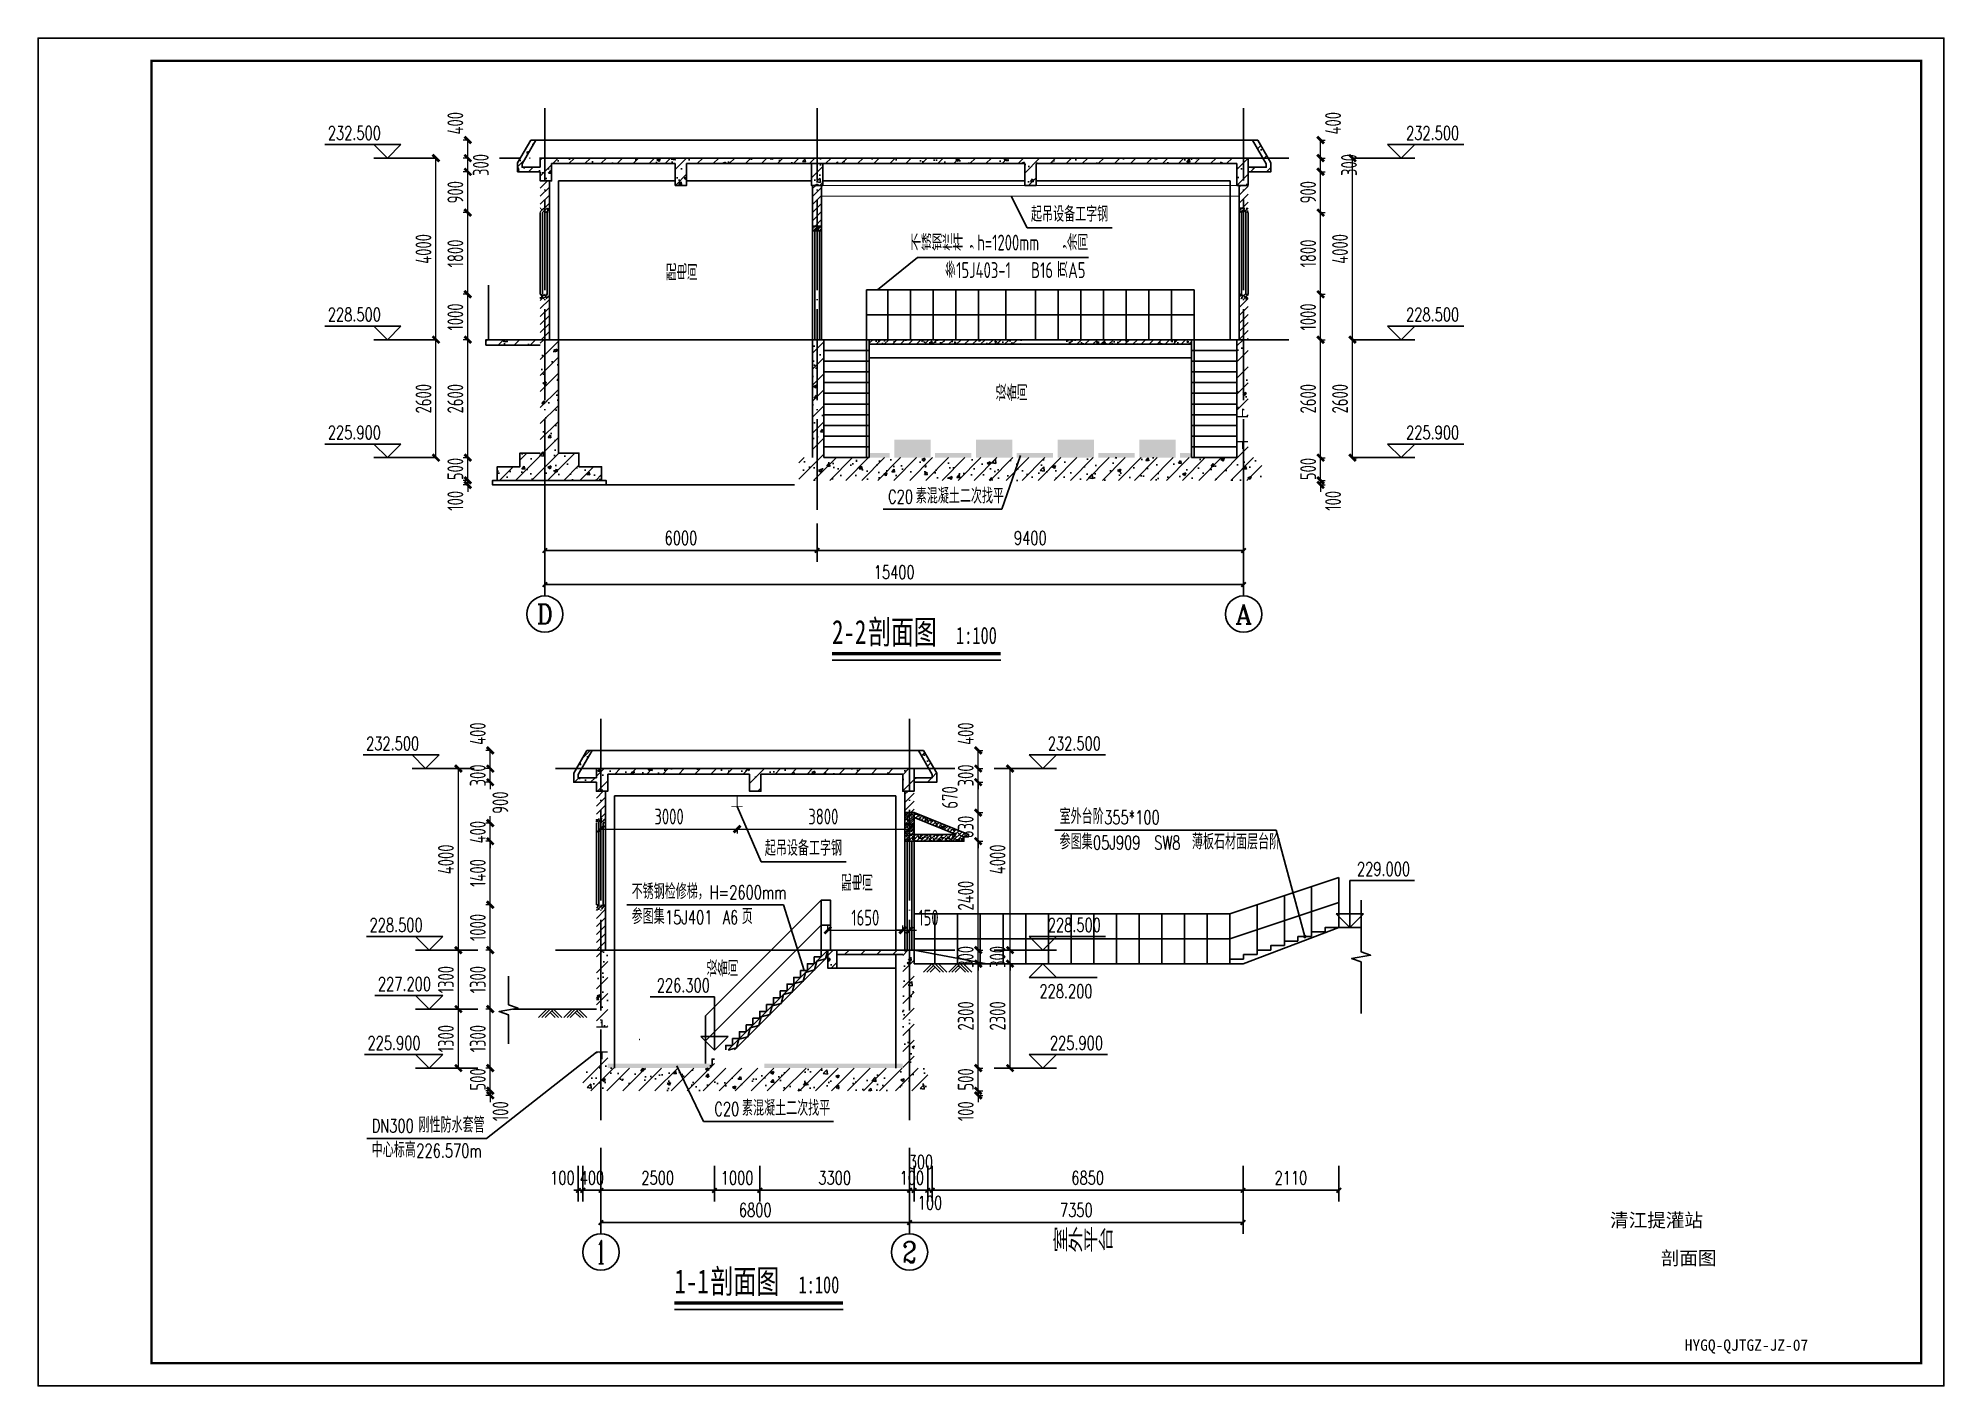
# Model space of a CAD drawing. Header units: millimetres. Extents: x 1742399 to 4898386, y 2481636 to 5226310.
# Drawn here: x 2243283 to 2285283, y 2586514 to 2616214 of the extents above; entities that cross this region are included whole.
import ezdxf
from ezdxf.enums import TextEntityAlignment as Align

# ---------------------------------------------------------------- set-up
doc = ezdxf.new("R2010")
doc.units = ezdxf.units.MM
doc.header["$LTSCALE"] = 1000
doc.linetypes.add('DOTE', pattern=[2.42, 2, -0.2, 0.02, -0.2])
for name, color, linetype in [('02', 1, 'Continuous'), ('1', 1, 'Continuous'), ('4', 1, 'Continuous'), ('AXIS', 3, 'Continuous'), ('AXIS_TEXT', 7, 'Continuous'), ('DIM_ELEV', 3, 'Continuous'), ('DIM_LEAD', 3, 'Continuous'), ('DIM_SYMB', 3, 'Continuous'), ('DOTE', 1, 'DOTE'), ('PUB_DIM', 3, 'Continuous'), ('PUB_TITLE', 4, 'Continuous'), ('STAIR', 2, 'Continuous'), ('TWT_DIM', 3, 'Continuous'), ('YHG_文字', 7, 'Continuous'), ('YHJ_剖面_梁板', 4, 'Continuous'), ('YHJ_平面_砖墙', 4, 'Continuous'), ('YHJ_看线', 144, 'Continuous'), ('YHJ_门窗细线', 160, 'Continuous'), ('图框', 7, 'Continuous'), ('轮廓线', 2, 'Continuous'), ('附属构件', 6, 'Continuous')]:
    doc.layers.add(name, color=color, linetype=linetype)
doc.layers.add('管', color=1, linetype='Continuous', lineweight=30)
doc.styles.add('_TCH_AXIS', font='COMPLEX', dxfattribs={"bigfont": 'GBCBIG'})
doc.styles.add('_TCH_DIM', font='SIMPLEX', dxfattribs={"bigfont": 'GBCBIG'})
doc.styles.add('_TCH_DIM_T3', font='SIMPLEX', dxfattribs={"width": 0.705882, "bigfont": 'GBCBIG'})
doc.styles.add('biaotilan', font='', dxfattribs={"width": 0.7})
doc.styles.add('COMPLEX', font='COMPLEX')
doc.styles.add('TSSD_Rein', font='TSSDENG', dxfattribs={"width": 0.7, "bigfont": '@1HZTXT'})
doc.styles.add('TSSD_REIN_T3', font='tssdeng.shx', dxfattribs={"width": 0.7, "bigfont": 'hztxt.shx'})
doc.styles.get('biaotilan').set_extended_font_data('SimSun')
doc.dimstyles.new('_TCH_ARCH&&100', dxfattribs={"dimtxt": 350, "dimasz": 150, "dimexe": 100, "dimexo": 200, "dimgap": 100, "dimtad": 1, "dimdec": 0, "dimzin": 0, "dimdsep": 46, "dimtxsty": 'TSSD_REIN_T3', "dimblk": 'ARCHTICK', "dimcen": 0.09, "dimclrt": 7, "dimazin": 2, "dimtfac": 1, "dimtdec": 0, "dimtix": 1, "dimtmove": 2, "dimatfit": 3, "dimfxl": 1, "dimfxlon": 1, "dimtolj": 1, "dimtzin": 0, "dimlwd": 18, "dimlwe": 18, "dimarcsym": 0})
doc.dimstyles.new('_TCH_ARCH_M_M&&100', dxfattribs={"dimtxt": 297.5, "dimasz": 100, "dimexe": 250, "dimexo": 300, "dimgap": 126.25, "dimtad": 1, "dimdec": 0, "dimzin": 0, "dimdsep": 46, "dimtxsty": '_TCH_DIM_T3', "dimblk": 'ARCHTICK', "dimcen": 0.09, "dimclrt": 7, "dimazin": 2, "dimtfac": 1, "dimtdec": 0, "dimtix": 1, "dimtmove": 2, "dimatfit": 3, "dimfxl": 75, "dimtolj": 1, "dimtzin": 0, "dimarcsym": 0})
doc.dimstyles.new('_TWT_ARCH&&100', dxfattribs={"dimtxt": 297.5, "dimasz": 100, "dimexe": 250, "dimexo": 300, "dimgap": 126.25, "dimtad": 1, "dimdec": 0, "dimzin": 0, "dimdsep": 46, "dimtxsty": '_TCH_DIM_T3', "dimblk": 'ARCHTICK', "dimcen": 0.09, "dimclrt": 7, "dimazin": 2, "dimtfac": 1, "dimtdec": 0, "dimtix": 1, "dimtmove": 2, "dimatfit": 3, "dimfxl": 75, "dimtolj": 1, "dimtzin": 0, "dimarcsym": 0})
pattern_1 = [(45, (0, 0), (-176.776695, 176.776695), []), (50, (0, 0), (717.26018, -62.75213), [75, -825]), (355, (0, 0), (-138.75133, 752.19213), [60, -660]), (100.4514, (59.8, -5.2), (578.50938, 689.43954), [63.74019, -701.14211]), (46.1842, (0, 200), (1067.24105, -165.51901), [112.5, -1237.5]), (96.6356, (88.9, 186.2), (934.6627, 974.11787), [95.6103, -1051.713]), (351.1842, (0, 200), (934.66195, 974.1186), [90, -990]), (21, (100, 150), (596.90705, -402.61889), [75, -825]), (326, (100, 150), (243.31533, 725.15005), [60, -660]), (71.4514, (149.74, 116.45), (840.22263, 322.5305), [63.74019, -701.14211]), (37.5, (0, 0), (12.159855, 332.893854), [0, -652, 0, -670, 0, -662.5]), (7.5, (0, 0), (263.069537, 394.411712), [0, -382, 0, -637, 0, -252.5]), (327.5, (-223, 0), (533.822436, -22.554872), [0, -250, 0, -780, 0, -1035]), (317.5, (-323, 0), (583.18617, 100.10498), [0, -325, 0, -518, 0, -735])]
pattern_2 = [(45, (39193.54, 5307.74), (-88.388383, 88.388383), [])]
pattern_3 = [(45, (-235024.9, -281523.054), (-35.35533906, 35.35533906), []), (50, (-235024.9, -281523.05), (143.4520365, -12.550427), [15, -165]), (355, (-235024.9, -281523.05), (-27.750267, 150.438427), [12, -132]), (100.4514, (-235012.94, -281524.1), (115.7018763, 137.8879084), [12.748038, -140.2284224]), (46.1842, (-235024.9, -281483.05), (213.44821, -33.103803), [22.5, -247.5]), (96.6356, (-235007.11, -281485.81), (186.932541, 194.823574), [19.122058, -210.3426]), (351.1842, (-235024.9, -281483.05), (186.932389, 194.82372), [18, -198]), (21, (-235004.9, -281493.05), (119.3814104, -80.523778), [15, -165]), (326, (-235004.9, -281493.05), (48.6630664, 145.030009), [12, -132]), (71.4514, (-234994.95, -281499.76), (168.0445257, 64.5060993), [12.748038, -140.2284224]), (37.5, (-235024.9, -281523.054), (2.43197106, 66.5787708), [0, -130.4, 0, -134, 0, -132.5]), (7.5, (-235024.9, -281523.054), (52.6139075, 78.8823424), [0, -76.4, 0, -127.4, 0, -50.5]), (327.5, (-235069.5, -281523.054), (106.7644872, -4.51097435), [0, -50, 0, -156, 0, -207]), (317.5, (-235089.5, -281523.05), (116.6372339, 20.0209965), [0, -65, 0, -103.6, 0, -147])]
pattern_4 = [(45, (39193.54, 5217.98), (-176.776695, 176.776695), []), (50, (39193.54, 5218), (717.26018, -62.75213), [75, -825]), (355, (39193.54, 5218), (-138.75133, 752.19213), [60, -660]), (100.4514, (39253.3, 5212.75), (578.50938, 689.43954), [63.74019, -701.14211]), (46.1842, (39193.54, 5418), (1067.24105, -165.51901), [112.5, -1237.5]), (96.6356, (39282.5, 5404.2), (934.6627, 974.11787), [95.6103, -1051.713]), (351.1842, (39193.5, 5418), (934.66195, 974.1186), [90, -990]), (21, (39293.54, 5368), (596.90705, -402.61889), [75, -825]), (326, (39293.54, 5368), (243.31533, 725.15005), [60, -660]), (71.4514, (39343.3, 5334.4), (840.22263, 322.5305), [63.74019, -701.14211]), (37.5, (39193.54, 5217.98), (12.159855, 332.893854), [0, -652, 0, -670, 0, -662.5]), (7.5, (39193.54, 5218), (263.069537, 394.411712), [0, -382, 0, -637, 0, -252.5]), (327.5, (38970.54, 5217.98), (533.822436, -22.554872), [0, -250, 0, -780, 0, -1035]), (317.5, (38870.54, 5218), (583.18617, 100.10498), [0, -325, 0, -518, 0, -735])]

msp = doc.modelspace()

# ---------------------------------------------------------------- texts
at = {"layer": 'DIM_ELEV', "color": 7, "style": '_TCH_DIM', "width": 0.705882}
for s, p in [('232.500', (2249667.9, 2613974.2)), ('232.500', (2273430.8, 2613974.2)), ('228.500', (2249667.9, 2609974.2)), ('228.500', (2273430.8, 2609974.2)), ('225.900', (2249667.9, 2607374.2)), ('225.900', (2273430.8, 2607374.2)), ('232.500', (2250511.4, 2600522)), ('232.500', (2265534.7, 2600522)), ('229.000', (2272349.4, 2597755.5)), ('228.500', (2250587.6, 2596522)), ('228.500', (2265534.7, 2596522)), ('227.200', (2250771.6, 2595222)), ('226.300', (2256917.7, 2595190.9)), ('228.200', (2265350.7, 2595062)), ('225.900', (2250541.6, 2593922)), ('225.900', (2265580.7, 2593922))]:
    msp.add_text(s, height=297.5, dxfattribs=at).set_placement(p)
at = {"layer": 'DIM_LEAD', "color": 7, "style": '_TCH_DIM'}
for s, height, p in [('起吊设备工字钢', 337.59, (2265164.4, 2612168.3)), ('素混凝土二次找平', 337.59, (2262625, 2605958.7)), ('室外台阶', 337.59, (2265794.2, 2598894.1)), ('起吊设备工字钢', 337.59, (2259298.7, 2598196.9)), ('参图集', 337.59, (2265794.2, 2598337.9)), ('薄板石材面层台阶', 337.59, (2268711.4, 2598337.9)), ('不锈钢检修梯，', 337.59, (2256362.8, 2597240.2)), ('参图集', 337.59, (2256362.8, 2596691.4)), ('页', 337.6, (2258790, 2596691.4)), ('素混凝土二次找平', 337.59, (2258795.4, 2592468.2)), ('刚性防水套管', 337.59, (2251665.2, 2592096.9)), ('中心标高', 337.59, (2250635.2, 2591548))]:
    msp.add_text(s, height=height, dxfattribs=at).set_placement(p)
at = {"layer": 'DIM_LEAD', "color": 7}
for s, height, style, width, p in [('不锈钢栏杆，', 350, 'TSSD_Rein', 0.7, (2262507.4, 2611534.1)), ('h=1200mm', 350, 'TSSD_Rein', 0.7, (2263977.4, 2611534.1)), ('，余同', 350, 'TSSD_Rein', 0.7, (2265720.7, 2611534.1)), ('参', 350, 'TSSD_Rein', 0.7, (2263270.5, 2610927.2)), ('15J403-1', 350, 'TSSD_Rein', 0.7, (2263515.5, 2610927.2)), ('B16', 350, 'TSSD_Rein', 0.7, (2265165.5, 2610927.2)), ('页', 350, 'TSSD_Rein', 0.7, (2265740.3, 2610927.2)), ('A5', 350, 'TSSD_Rein', 0.7, (2265985.3, 2610927.2)), ('C20', 297.5, '_TCH_DIM', 0.705882, (2262015, 2605958.7)), ('355*100', 297.5, '_TCH_DIM', 0.705882, (2266777.1, 2598894.1)), ('05J909', 297.5, '_TCH_DIM', 0.705882, (2266531.4, 2598337.9)), ('SW8', 297.5, '_TCH_DIM', 0.705882, (2267881.4, 2598337.9)), ('H=2600mm', 297.5, '_TCH_DIM', 0.705882, (2258083, 2597240.2)), ('15J401', 297.5, '_TCH_DIM', 0.705882, (2257100, 2596691.4)), ('A6', 297.5, '_TCH_DIM', 0.705882, (2258370, 2596691.4)), ('C20', 297.5, '_TCH_DIM', 0.705882, (2258185.4, 2592468.2)), ('DN300', 297.5, '_TCH_DIM', 0.705882, (2250635.2, 2592096.9)), ('226.570m', 297.5, '_TCH_DIM', 0.705882, (2251618.2, 2591548))]:
    msp.add_text(s, height=height, dxfattribs=dict(at, style=style, width=width)).set_placement(p)
at = {"layer": 'DIM_SYMB', "color": 7, "style": 'biaotilan', "width": 0.7}
for s, height, p in [('2-2', 528.69, (2260779.8, 2602863.7)), ('剖面图', 528.69, (2261573.7, 2602863.7)), ('1:100', 377.64, (2263513.3, 2602863.7)), ('1-1', 528.69, (2257307.5, 2588554.2)), ('剖面图', 528.69, (2258101.4, 2588554.2)), ('1:100', 377.64, (2260041, 2588554.2))]:
    msp.add_text(s, height=height, dxfattribs=at).set_placement(p)
at = {"layer": 'YHG_文字', "style": 'TSSD_Rein', "width": 0.7}
for s, height, p in [('配电间', 350, (2257117.5, 2610868.1)), ('设备间', 350, (2264385.7, 2608219.1)), ('配电间', 350, (2260977.8, 2597415.9)), ('设备间', 350, (2258014.3, 2595533.3)), ('室外平台', 500, (2265645.5, 2589466.9))]:
    msp.add_text(s, height=height, dxfattribs=at).set_placement(p)
at = {"layer": '图框', "style": 'biaotilan'}
for s, height, p in [('清江提灌站', 300, (2277927.4, 2590016.2)), ('剖面图', 300, (2279043.4, 2589180.3)), ('HYGQ-QJTGZ-JZ-07', 250, (2279572.4, 2587288.4))]:
    msp.add_text(s, height=height, dxfattribs=at).set_placement(p)

# ---------------------------------------------------------------- blocks, each defined once
blk = doc.blocks.new('HGSDHGADGASDGASFGADG')
at = {"layer": '4', "color": 14}
for p, q in [((592481, 10605), (594681, 8405)), ((592481, 10463), (594539, 8405)), ((594981, 8105), (595081, 8005))]:
    blk.add_line(p, q, dxfattribs=at)
for points in [[(592481, 10605), (592631, 10605), (592631, 10455)], [(592481, 10605), (592533, 10412), (592726, 10360), (592778, 10167), (592971, 10115), (593022, 9922), (593216, 9870), (593267, 9677), (593461, 9625), (593512, 9432), (593706, 9380), (593757, 9187), (593950, 9135), (594002, 8942), (594195, 8890), (594247, 8697), (594440, 8645), (594492, 8452), (594679, 8402)], [(592631, 10455), (592781, 10455), (592781, 10305)], [(592781, 10305), (592931, 10305), (592931, 10155)], [(592931, 10155), (593081, 10155), (593081, 10005)], [(593081, 10005), (593231, 10005), (593231, 9855)], [(593231, 9855), (593381, 9855), (593381, 9705)], [(593381, 9705), (593531, 9705), (593531, 9555)], [(593531, 9555), (593681, 9555), (593681, 9405)], [(593681, 9405), (593831, 9405), (593831, 9255)], [(593831, 9255), (593981, 9255), (593981, 9105)], [(593981, 9105), (594131, 9105), (594131, 8955)], [(594131, 8955), (594281, 8955), (594281, 8805)], [(594281, 8805), (594431, 8805), (594431, 8655)], [(594431, 8655), (594581, 8655), (594581, 8505)], [(594581, 8505), (594731, 8505), (594731, 8405)], [(594981, 8205), (595031, 8205), (595031, 8055)], [(595031, 8055), (595081, 8055)]]:
    blk.add_lwpolyline(points, dxfattribs=at)
blk = doc.blocks.new('HAYJZ A3')
blk.add_lwpolyline([(4975, -403417), (46975, -403417), (46975, -433117), (4975, -433117), (4975, -403417)])
at = {"const_width": 50}
blk.add_lwpolyline([(7475, -403917), (46475, -403917), (46475, -432617), (7475, -432617), (7475, -403917)], dxfattribs=at)
at = {"layer": 'PUB_TITLE'}
blk.add_lwpolyline([(4975, -433117), (46975, -433117), (46975, -403417), (4975, -403417)], close=True, dxfattribs=at)
blk = doc.blocks.new('_ArchTick')
at = {"color": 0, "linetype": 'ByBlock', "const_width": 0.4}
blk.add_lwpolyline([(-0.5, -0.5), (0.5, 0.5)], dxfattribs=at)
blk = doc.blocks.new('*D307')
at = {"layer": 'Defpoints', "color": 0, "transparency": 16777216}
for p in [(2255188, 2591662), (2255288, 2591662), (2255288, 2590824)]:
    blk.add_point(p, dxfattribs=at)
at = {"layer": 'TWT_DIM', "color": 0, "lineweight": -2, "transparency": 16777216}
for p, q in [((2255188, 2591362), (2255188, 2590574)), ((2255288, 2591362), (2255288, 2590574)), ((2255188, 2590824), (2255088, 2590824)), ((2255188, 2590824), (2255288, 2590824)), ((2255288, 2590824), (2255388, 2590824))]:
    blk.add_line(p, q, dxfattribs=at)
at = {"layer": 'TWT_DIM', "color": 0, "lineweight": -2, "transparency": 16777216, "xscale": 100, "yscale": 100, "zscale": 100}
blk.add_blockref('_ArchTick', (2255188, 2590824), dxfattribs=at)
at = {"layer": 'TWT_DIM', "color": 0, "lineweight": -2, "transparency": 16777216, "xscale": 100, "yscale": 100, "zscale": 100, "rotation": 180}
blk.add_blockref('_ArchTick', (2255288, 2590824), dxfattribs=at)
at = {"layer": 'TWT_DIM', "color": 7, "transparency": 16777216, "insert": (2254838, 2591099), "char_height": 297.5, "attachment_point": 5, "style": '_TCH_DIM_T3'}
blk.add_mtext('\\A1;100', dxfattribs=at)
blk = doc.blocks.new('*D308')
at = {"layer": 'Defpoints', "color": 0, "transparency": 16777216}
for p in [(2255288, 2591662), (2255688, 2591662), (2255688, 2590824)]:
    blk.add_point(p, dxfattribs=at)
at = {"layer": 'TWT_DIM', "color": 0, "lineweight": -2, "transparency": 16777216}
for p, q in [((2255288, 2591362), (2255288, 2590574)), ((2255688, 2591362), (2255688, 2590574)), ((2255288, 2590824), (2255188, 2590824)), ((2255288, 2590824), (2255688, 2590824)), ((2255688, 2590824), (2255788, 2590824))]:
    blk.add_line(p, q, dxfattribs=at)
at = {"layer": 'TWT_DIM', "color": 0, "lineweight": -2, "transparency": 16777216, "xscale": 100, "yscale": 100, "zscale": 100}
blk.add_blockref('_ArchTick', (2255288, 2590824), dxfattribs=at)
at = {"layer": 'TWT_DIM', "color": 0, "lineweight": -2, "transparency": 16777216, "xscale": 100, "yscale": 100, "zscale": 100, "rotation": 180}
blk.add_blockref('_ArchTick', (2255688, 2590824), dxfattribs=at)
at = {"layer": 'TWT_DIM', "color": 7, "transparency": 16777216, "insert": (2255488, 2591099), "char_height": 297.5, "attachment_point": 5, "style": '_TCH_DIM_T3'}
blk.add_mtext('\\A1;400', dxfattribs=at)
blk = doc.blocks.new('*D309')
at = {"layer": 'Defpoints', "color": 0, "transparency": 16777216}
for p in [(2255688, 2591662), (2258188, 2591662), (2258188, 2590824)]:
    blk.add_point(p, dxfattribs=at)
at = {"layer": 'TWT_DIM', "color": 0, "lineweight": -2, "transparency": 16777216}
for p, q in [((2255688, 2591362), (2255688, 2590574)), ((2258188, 2591362), (2258188, 2590574)), ((2255688, 2590824), (2258188, 2590824))]:
    blk.add_line(p, q, dxfattribs=at)
at = {"layer": 'TWT_DIM', "color": 0, "lineweight": -2, "transparency": 16777216, "xscale": 100, "yscale": 100, "zscale": 100, "rotation": 180}
blk.add_blockref('_ArchTick', (2255688, 2590824), dxfattribs=at)
at = {"layer": 'TWT_DIM', "color": 0, "lineweight": -2, "transparency": 16777216, "xscale": 100, "yscale": 100, "zscale": 100}
blk.add_blockref('_ArchTick', (2258188, 2590824), dxfattribs=at)
at = {"layer": 'TWT_DIM', "color": 7, "transparency": 16777216, "insert": (2256938, 2591099), "char_height": 297.5, "attachment_point": 5, "style": '_TCH_DIM_T3'}
blk.add_mtext('\\A1;2500', dxfattribs=at)
blk = doc.blocks.new('*D310')
at = {"layer": 'Defpoints', "color": 0, "transparency": 16777216}
for p in [(2258188, 2591662), (2259188, 2591662), (2259188, 2590824)]:
    blk.add_point(p, dxfattribs=at)
at = {"layer": 'TWT_DIM', "color": 0, "lineweight": -2, "transparency": 16777216}
for p, q in [((2258188, 2591362), (2258188, 2590574)), ((2259188, 2591362), (2259188, 2590574)), ((2258188, 2590824), (2259188, 2590824))]:
    blk.add_line(p, q, dxfattribs=at)
at = {"layer": 'TWT_DIM', "color": 0, "lineweight": -2, "transparency": 16777216, "xscale": 100, "yscale": 100, "zscale": 100, "rotation": 180}
blk.add_blockref('_ArchTick', (2258188, 2590824), dxfattribs=at)
at = {"layer": 'TWT_DIM', "color": 0, "lineweight": -2, "transparency": 16777216, "xscale": 100, "yscale": 100, "zscale": 100}
blk.add_blockref('_ArchTick', (2259188, 2590824), dxfattribs=at)
at = {"layer": 'TWT_DIM', "color": 7, "transparency": 16777216, "insert": (2258688, 2591099), "char_height": 297.5, "attachment_point": 5, "style": '_TCH_DIM_T3'}
blk.add_mtext('\\A1;1000', dxfattribs=at)
blk = doc.blocks.new('*D311')
at = {"layer": 'Defpoints', "color": 0, "transparency": 16777216}
for p in [(2259188, 2591662), (2262488, 2591662), (2262488, 2590824)]:
    blk.add_point(p, dxfattribs=at)
at = {"layer": 'TWT_DIM', "color": 0, "lineweight": -2, "transparency": 16777216}
for p, q in [((2259188, 2591362), (2259188, 2590574)), ((2262488, 2591362), (2262488, 2590574)), ((2259188, 2590824), (2262488, 2590824))]:
    blk.add_line(p, q, dxfattribs=at)
at = {"layer": 'TWT_DIM', "color": 0, "lineweight": -2, "transparency": 16777216, "xscale": 100, "yscale": 100, "zscale": 100, "rotation": 180}
blk.add_blockref('_ArchTick', (2259188, 2590824), dxfattribs=at)
at = {"layer": 'TWT_DIM', "color": 0, "lineweight": -2, "transparency": 16777216, "xscale": 100, "yscale": 100, "zscale": 100}
blk.add_blockref('_ArchTick', (2262488, 2590824), dxfattribs=at)
at = {"layer": 'TWT_DIM', "color": 7, "transparency": 16777216, "insert": (2260838, 2591099), "char_height": 297.5, "attachment_point": 5, "style": '_TCH_DIM_T3'}
blk.add_mtext('\\A1;3300', dxfattribs=at)
blk = doc.blocks.new('*D312')
at = {"layer": 'Defpoints', "color": 0, "transparency": 16777216}
for p in [(2262488, 2591662), (2262588, 2591662), (2262588, 2590824)]:
    blk.add_point(p, dxfattribs=at)
at = {"layer": 'TWT_DIM', "color": 0, "lineweight": -2, "transparency": 16777216}
for p, q in [((2262488, 2591362), (2262488, 2590574)), ((2262588, 2591362), (2262588, 2590574)), ((2262488, 2590824), (2262388, 2590824)), ((2262488, 2590824), (2262588, 2590824)), ((2262588, 2590824), (2262688, 2590824))]:
    blk.add_line(p, q, dxfattribs=at)
at = {"layer": 'TWT_DIM', "color": 0, "lineweight": -2, "transparency": 16777216, "xscale": 100, "yscale": 100, "zscale": 100}
blk.add_blockref('_ArchTick', (2262488, 2590824), dxfattribs=at)
at = {"layer": 'TWT_DIM', "color": 0, "lineweight": -2, "transparency": 16777216, "xscale": 100, "yscale": 100, "zscale": 100, "rotation": 180}
blk.add_blockref('_ArchTick', (2262588, 2590824), dxfattribs=at)
at = {"layer": 'TWT_DIM', "color": 7, "transparency": 16777216, "insert": (2262538, 2591099), "char_height": 297.5, "attachment_point": 5, "style": '_TCH_DIM_T3'}
blk.add_mtext('\\A1;100', dxfattribs=at)
blk = doc.blocks.new('*D313')
at = {"layer": 'Defpoints', "color": 0, "transparency": 16777216}
for p in [(2262588, 2591662), (2262888, 2591662), (2262888, 2590824)]:
    blk.add_point(p, dxfattribs=at)
at = {"layer": 'TWT_DIM', "color": 0, "lineweight": -2, "transparency": 16777216}
for p, q in [((2262588, 2591362), (2262588, 2590574)), ((2262888, 2591362), (2262888, 2590574)), ((2262588, 2590824), (2262888, 2590824))]:
    blk.add_line(p, q, dxfattribs=at)
at = {"layer": 'TWT_DIM', "color": 0, "lineweight": -2, "transparency": 16777216, "xscale": 100, "yscale": 100, "zscale": 100, "rotation": 180}
blk.add_blockref('_ArchTick', (2262588, 2590824), dxfattribs=at)
at = {"layer": 'TWT_DIM', "color": 0, "lineweight": -2, "transparency": 16777216, "xscale": 100, "yscale": 100, "zscale": 100}
blk.add_blockref('_ArchTick', (2262888, 2590824), dxfattribs=at)
at = {"layer": 'TWT_DIM', "color": 7, "transparency": 16777216, "insert": (2262738, 2591449), "char_height": 297.5, "attachment_point": 5, "style": '_TCH_DIM_T3'}
blk.add_mtext('\\A1;300', dxfattribs=at)
blk = doc.blocks.new('*D314')
at = {"layer": 'Defpoints', "color": 0, "transparency": 16777216}
for p in [(2262888, 2591662), (2262988, 2591662), (2262988, 2590824)]:
    blk.add_point(p, dxfattribs=at)
at = {"layer": 'TWT_DIM', "color": 0, "lineweight": -2, "transparency": 16777216}
for p, q in [((2262888, 2591362), (2262888, 2590574)), ((2262988, 2591362), (2262988, 2590574)), ((2262888, 2590824), (2262788, 2590824)), ((2262888, 2590824), (2262988, 2590824)), ((2262988, 2590824), (2263088, 2590824))]:
    blk.add_line(p, q, dxfattribs=at)
at = {"layer": 'TWT_DIM', "color": 0, "lineweight": -2, "transparency": 16777216, "xscale": 100, "yscale": 100, "zscale": 100}
blk.add_blockref('_ArchTick', (2262888, 2590824), dxfattribs=at)
at = {"layer": 'TWT_DIM', "color": 0, "lineweight": -2, "transparency": 16777216, "xscale": 100, "yscale": 100, "zscale": 100, "rotation": 180}
blk.add_blockref('_ArchTick', (2262988, 2590824), dxfattribs=at)
at = {"layer": 'TWT_DIM', "color": 7, "transparency": 16777216, "insert": (2262938, 2590549), "char_height": 297.5, "attachment_point": 5, "style": '_TCH_DIM_T3'}
blk.add_mtext('\\A1;100', dxfattribs=at)
blk = doc.blocks.new('*D315')
at = {"layer": 'Defpoints', "color": 0, "transparency": 16777216}
for p in [(2262988, 2591662), (2269838, 2591662), (2269838, 2590824)]:
    blk.add_point(p, dxfattribs=at)
at = {"layer": 'TWT_DIM', "color": 0, "lineweight": -2, "transparency": 16777216}
for p, q in [((2262988, 2591362), (2262988, 2590574)), ((2269838, 2591362), (2269838, 2590574)), ((2262988, 2590824), (2269838, 2590824))]:
    blk.add_line(p, q, dxfattribs=at)
at = {"layer": 'TWT_DIM', "color": 0, "lineweight": -2, "transparency": 16777216, "xscale": 100, "yscale": 100, "zscale": 100, "rotation": 180}
blk.add_blockref('_ArchTick', (2262988, 2590824), dxfattribs=at)
at = {"layer": 'TWT_DIM', "color": 0, "lineweight": -2, "transparency": 16777216, "xscale": 100, "yscale": 100, "zscale": 100}
blk.add_blockref('_ArchTick', (2269838, 2590824), dxfattribs=at)
at = {"layer": 'TWT_DIM', "color": 7, "transparency": 16777216, "insert": (2266413, 2591099), "char_height": 297.5, "attachment_point": 5, "style": '_TCH_DIM_T3'}
blk.add_mtext('\\A1;6850', dxfattribs=at)
blk = doc.blocks.new('*D316')
at = {"layer": 'Defpoints', "color": 0, "transparency": 16777216}
for p in [(2269838, 2591662), (2271948, 2591662), (2271948, 2590824)]:
    blk.add_point(p, dxfattribs=at)
at = {"layer": 'TWT_DIM', "color": 0, "lineweight": -2, "transparency": 16777216}
for p, q in [((2269838, 2591362), (2269838, 2590574)), ((2271948, 2591362), (2271948, 2590574)), ((2269838, 2590824), (2271948, 2590824))]:
    blk.add_line(p, q, dxfattribs=at)
at = {"layer": 'TWT_DIM', "color": 0, "lineweight": -2, "transparency": 16777216, "xscale": 100, "yscale": 100, "zscale": 100, "rotation": 180}
blk.add_blockref('_ArchTick', (2269838, 2590824), dxfattribs=at)
at = {"layer": 'TWT_DIM', "color": 0, "lineweight": -2, "transparency": 16777216, "xscale": 100, "yscale": 100, "zscale": 100}
blk.add_blockref('_ArchTick', (2271948, 2590824), dxfattribs=at)
at = {"layer": 'TWT_DIM', "color": 7, "transparency": 16777216, "insert": (2270893, 2591099), "char_height": 297.5, "attachment_point": 5, "style": '_TCH_DIM_T3'}
blk.add_mtext('\\A1;2110', dxfattribs=at)
blk = doc.blocks.new('*D317')
at = {"layer": 'Defpoints', "color": 0, "transparency": 16777216}
for p in [(2262488, 2591362), (2269838, 2591362), (2269838, 2590114)]:
    blk.add_point(p, dxfattribs=at)
at = {"layer": 'TWT_DIM', "color": 0, "lineweight": -2, "transparency": 16777216}
for p, q in [((2262488, 2591062), (2262488, 2589864)), ((2269838, 2591062), (2269838, 2589864)), ((2262488, 2590114), (2269838, 2590114))]:
    blk.add_line(p, q, dxfattribs=at)
at = {"layer": 'TWT_DIM', "color": 0, "lineweight": -2, "transparency": 16777216, "xscale": 100, "yscale": 100, "zscale": 100, "rotation": 180}
blk.add_blockref('_ArchTick', (2262488, 2590114), dxfattribs=at)
at = {"layer": 'TWT_DIM', "color": 0, "lineweight": -2, "transparency": 16777216, "xscale": 100, "yscale": 100, "zscale": 100}
blk.add_blockref('_ArchTick', (2269838, 2590114), dxfattribs=at)
at = {"layer": 'TWT_DIM', "color": 7, "transparency": 16777216, "insert": (2266163, 2590389), "char_height": 297.5, "attachment_point": 5, "style": '_TCH_DIM_T3'}
blk.add_mtext('\\A1;7350', dxfattribs=at)
blk = doc.blocks.new('*D318')
at = {"layer": 'Defpoints', "color": 0, "transparency": 16777216}
for p in [(2255688, 2591362), (2262488, 2591362), (2262488, 2590114)]:
    blk.add_point(p, dxfattribs=at)
at = {"layer": 'TWT_DIM', "color": 0, "lineweight": -2, "transparency": 16777216}
for p, q in [((2255688, 2591062), (2255688, 2589864)), ((2262488, 2591062), (2262488, 2589864)), ((2255688, 2590114), (2262488, 2590114))]:
    blk.add_line(p, q, dxfattribs=at)
at = {"layer": 'TWT_DIM', "color": 0, "lineweight": -2, "transparency": 16777216, "xscale": 100, "yscale": 100, "zscale": 100, "rotation": 180}
blk.add_blockref('_ArchTick', (2255688, 2590114), dxfattribs=at)
at = {"layer": 'TWT_DIM', "color": 0, "lineweight": -2, "transparency": 16777216, "xscale": 100, "yscale": 100, "zscale": 100}
blk.add_blockref('_ArchTick', (2262488, 2590114), dxfattribs=at)
at = {"layer": 'TWT_DIM', "color": 7, "transparency": 16777216, "insert": (2259088, 2590389), "char_height": 297.5, "attachment_point": 5, "style": '_TCH_DIM_T3'}
blk.add_mtext('\\A1;6800', dxfattribs=at)
blk = doc.blocks.new('_AXISO')
blk.add_circle((0, 0), 0.5)
at = {"layer": 'AXIS_TEXT', "style": 'COMPLEX', "width": 1.041667}
blk.add_attdef('A', text='', height=0.56, dxfattribs=at).set_placement((-0.25, -0.28), (0.25, -0.28), align=Align.FIT)
blk = doc.blocks.new('*D320')
at = {"layer": 'Defpoints', "color": 0, "transparency": 16777216}
for p in [(2263272, 2593017), (2263272, 2592917), (2264001, 2593017)]:
    blk.add_point(p, dxfattribs=at)
at = {"layer": 'PUB_DIM', "color": 0, "lineweight": 18, "transparency": 16777216}
for p, q in [((2264001, 2593017), (2264001, 2593167)), ((2264000, 2593017), (2264101, 2593017)), ((2264000, 2592917), (2264101, 2592917)), ((2264001, 2592917), (2264001, 2593017)), ((2264001, 2592917), (2264001, 2592767))]:
    blk.add_line(p, q, dxfattribs=at)
at = {"layer": 'PUB_DIM', "color": 0, "lineweight": 18, "transparency": 16777216, "xscale": 150, "yscale": 150, "zscale": 150}
for p, rotation in [((2264001, 2593017), 270), ((2264001, 2592917), 90)]:
    blk.add_blockref('_ArchTick', p, dxfattribs=dict(at, rotation=rotation))
at = {"layer": 'PUB_DIM', "color": 7, "transparency": 16777216, "insert": (2263726, 2592567), "char_height": 350, "attachment_point": 5, "rotation": 90, "style": 'TSSD_REIN_T3'}
blk.add_mtext('\\A1;100', dxfattribs=at)
blk = doc.blocks.new('*D321')
at = {"layer": 'Defpoints', "color": 0, "transparency": 16777216}
for p in [(2263272, 2593517), (2264001, 2593517), (2263272, 2593017)]:
    blk.add_point(p, dxfattribs=at)
at = {"layer": 'PUB_DIM', "color": 0, "lineweight": 18, "transparency": 16777216}
for p, q in [((2264000, 2593517), (2264101, 2593517)), ((2264001, 2593517), (2264001, 2593667)), ((2264001, 2593017), (2264001, 2593517)), ((2264000, 2593017), (2264101, 2593017)), ((2264001, 2593017), (2264001, 2592867))]:
    blk.add_line(p, q, dxfattribs=at)
at = {"layer": 'PUB_DIM', "color": 0, "lineweight": 18, "transparency": 16777216, "xscale": 150, "yscale": 150, "zscale": 150}
for p, rotation in [((2264001, 2593517), 270), ((2264001, 2593017), 90)]:
    blk.add_blockref('_ArchTick', p, dxfattribs=dict(at, rotation=rotation))
at = {"layer": 'PUB_DIM', "color": 7, "transparency": 16777216, "insert": (2263726, 2593267), "char_height": 350, "attachment_point": 5, "rotation": 90, "style": 'TSSD_REIN_T3'}
blk.add_mtext('\\A1;500', dxfattribs=at)
blk = doc.blocks.new('*D322')
at = {"layer": 'Defpoints', "color": 0, "transparency": 16777216}
for p in [(2263272, 2595817), (2264001, 2595817), (2263272, 2593517)]:
    blk.add_point(p, dxfattribs=at)
at = {"layer": 'PUB_DIM', "color": 0, "lineweight": 18, "transparency": 16777216}
for p, q in [((2264000, 2595817), (2264101, 2595817)), ((2264001, 2593517), (2264001, 2595817)), ((2264000, 2593517), (2264101, 2593517))]:
    blk.add_line(p, q, dxfattribs=at)
at = {"layer": 'PUB_DIM', "color": 0, "lineweight": 18, "transparency": 16777216, "xscale": 150, "yscale": 150, "zscale": 150}
for p, rotation in [((2264001, 2595817), 90), ((2264001, 2593517), 270)]:
    blk.add_blockref('_ArchTick', p, dxfattribs=dict(at, rotation=rotation))
at = {"layer": 'PUB_DIM', "color": 7, "transparency": 16777216, "insert": (2263726, 2594667), "char_height": 350, "attachment_point": 5, "rotation": 90, "style": 'TSSD_REIN_T3'}
blk.add_mtext('\\A1;2300', dxfattribs=at)
blk = doc.blocks.new('*D323')
at = {"layer": 'Defpoints', "color": 0, "transparency": 16777216}
for p in [(2263272, 2596117), (2264001, 2596117), (2263272, 2595817)]:
    blk.add_point(p, dxfattribs=at)
at = {"layer": 'PUB_DIM', "color": 0, "lineweight": 18, "transparency": 16777216}
for p, q in [((2264000, 2596117), (2264101, 2596117)), ((2264001, 2596117), (2264001, 2596267)), ((2264001, 2595817), (2264001, 2596117)), ((2264000, 2595817), (2264101, 2595817)), ((2264001, 2595817), (2264001, 2595667))]:
    blk.add_line(p, q, dxfattribs=at)
at = {"layer": 'PUB_DIM', "color": 0, "lineweight": 18, "transparency": 16777216, "xscale": 150, "yscale": 150, "zscale": 150}
for p, rotation in [((2264001, 2596117), 270), ((2264001, 2595817), 90)]:
    blk.add_blockref('_ArchTick', p, dxfattribs=dict(at, rotation=rotation))
at = {"layer": 'PUB_DIM', "color": 7, "transparency": 16777216, "insert": (2263726, 2595967), "char_height": 350, "attachment_point": 5, "rotation": 90, "style": 'TSSD_REIN_T3'}
blk.add_mtext('\\A1;300', dxfattribs=at)
blk = doc.blocks.new('*D324')
at = {"layer": 'Defpoints', "color": 0, "transparency": 16777216}
for p in [(2263272, 2598517), (2264001, 2598517), (2263272, 2596117)]:
    blk.add_point(p, dxfattribs=at)
at = {"layer": 'PUB_DIM', "color": 0, "lineweight": 18, "transparency": 16777216}
for p, q in [((2264000, 2598517), (2264101, 2598517)), ((2264001, 2596117), (2264001, 2598517)), ((2264000, 2596117), (2264101, 2596117))]:
    blk.add_line(p, q, dxfattribs=at)
at = {"layer": 'PUB_DIM', "color": 0, "lineweight": 18, "transparency": 16777216, "xscale": 150, "yscale": 150, "zscale": 150}
for p, rotation in [((2264001, 2598517), 90), ((2264001, 2596117), 270)]:
    blk.add_blockref('_ArchTick', p, dxfattribs=dict(at, rotation=rotation))
at = {"layer": 'PUB_DIM', "color": 7, "transparency": 16777216, "insert": (2263726, 2597317), "char_height": 350, "attachment_point": 5, "rotation": 90, "style": 'TSSD_REIN_T3'}
blk.add_mtext('\\A1;2400', dxfattribs=at)
blk = doc.blocks.new('*D325')
at = {"layer": 'Defpoints', "color": 0, "transparency": 16777216}
for p in [(2263272, 2599147), (2264001, 2599147), (2263272, 2598517)]:
    blk.add_point(p, dxfattribs=at)
at = {"layer": 'PUB_DIM', "color": 0, "lineweight": 18, "transparency": 16777216}
for p, q in [((2264000, 2599147), (2264101, 2599147)), ((2264001, 2599147), (2264001, 2599297)), ((2264001, 2598517), (2264001, 2599147)), ((2264000, 2598517), (2264101, 2598517)), ((2264001, 2598517), (2264001, 2598367))]:
    blk.add_line(p, q, dxfattribs=at)
at = {"layer": 'PUB_DIM', "color": 0, "lineweight": 18, "transparency": 16777216, "xscale": 150, "yscale": 150, "zscale": 150}
for p, rotation in [((2264001, 2599147), 270), ((2264001, 2598517), 90)]:
    blk.add_blockref('_ArchTick', p, dxfattribs=dict(at, rotation=rotation))
at = {"layer": 'PUB_DIM', "color": 7, "transparency": 16777216, "insert": (2263726, 2598832), "char_height": 350, "attachment_point": 5, "rotation": 90, "style": 'TSSD_REIN_T3'}
blk.add_mtext('\\A1;630', dxfattribs=at)
blk = doc.blocks.new('*D326')
at = {"layer": 'Defpoints', "color": 0, "transparency": 16777216}
for p in [(2263272, 2599817), (2264001, 2599817), (2263272, 2599147)]:
    blk.add_point(p, dxfattribs=at)
at = {"layer": 'PUB_DIM', "color": 0, "lineweight": 18, "transparency": 16777216}
for p, q in [((2264000, 2599817), (2264101, 2599817)), ((2264001, 2599147), (2264001, 2599817)), ((2264000, 2599147), (2264101, 2599147))]:
    blk.add_line(p, q, dxfattribs=at)
at = {"layer": 'PUB_DIM', "color": 0, "lineweight": 18, "transparency": 16777216, "xscale": 150, "yscale": 150, "zscale": 150}
for p, rotation in [((2264001, 2599817), 90), ((2264001, 2599147), 270)]:
    blk.add_blockref('_ArchTick', p, dxfattribs=dict(at, rotation=rotation))
at = {"layer": 'PUB_DIM', "color": 7, "transparency": 16777216, "insert": (2263376, 2599482), "char_height": 350, "attachment_point": 5, "rotation": 90, "style": 'TSSD_REIN_T3'}
blk.add_mtext('\\A1;670', dxfattribs=at)
blk = doc.blocks.new('*D327')
at = {"layer": 'Defpoints', "color": 0, "transparency": 16777216}
for p in [(2263272, 2600117), (2263272, 2599817), (2264001, 2600117)]:
    blk.add_point(p, dxfattribs=at)
at = {"layer": 'PUB_DIM', "color": 0, "lineweight": 18, "transparency": 16777216}
for p, q in [((2264001, 2600117), (2264001, 2600267)), ((2264000, 2600117), (2264101, 2600117)), ((2264000, 2599817), (2264101, 2599817)), ((2264001, 2599817), (2264001, 2600117)), ((2264001, 2599817), (2264001, 2599667))]:
    blk.add_line(p, q, dxfattribs=at)
at = {"layer": 'PUB_DIM', "color": 0, "lineweight": 18, "transparency": 16777216, "xscale": 150, "yscale": 150, "zscale": 150}
for p, rotation in [((2264001, 2600117), 270), ((2264001, 2599817), 90)]:
    blk.add_blockref('_ArchTick', p, dxfattribs=dict(at, rotation=rotation))
at = {"layer": 'PUB_DIM', "color": 7, "transparency": 16777216, "insert": (2263726, 2599967), "char_height": 350, "attachment_point": 5, "rotation": 90, "style": 'TSSD_REIN_T3'}
blk.add_mtext('\\A1;300', dxfattribs=at)
blk = doc.blocks.new('*D328')
at = {"layer": 'Defpoints', "color": 0, "transparency": 16777216}
for p in [(2263272, 2600517), (2264001, 2600517), (2263272, 2600117)]:
    blk.add_point(p, dxfattribs=at)
at = {"layer": 'PUB_DIM', "color": 0, "lineweight": 18, "transparency": 16777216}
for p, q in [((2264000, 2600517), (2264101, 2600517)), ((2264001, 2600117), (2264001, 2600517)), ((2264000, 2600117), (2264101, 2600117))]:
    blk.add_line(p, q, dxfattribs=at)
at = {"layer": 'PUB_DIM', "color": 0, "lineweight": 18, "transparency": 16777216, "xscale": 150, "yscale": 150, "zscale": 150}
for p, rotation in [((2264001, 2600517), 90), ((2264001, 2600117), 270)]:
    blk.add_blockref('_ArchTick', p, dxfattribs=dict(at, rotation=rotation))
at = {"layer": 'PUB_DIM', "color": 7, "transparency": 16777216, "insert": (2263726, 2600887), "char_height": 350, "attachment_point": 5, "rotation": 90, "style": 'TSSD_REIN_T3'}
blk.add_mtext('\\A1;400', dxfattribs=at)
blk = doc.blocks.new('*D329')
at = {"layer": 'Defpoints', "color": 0, "transparency": 16777216}
for p in [(2263572, 2595817), (2264703, 2595817), (2263572, 2593517)]:
    blk.add_point(p, dxfattribs=at)
at = {"layer": 'PUB_DIM', "color": 0, "lineweight": 18, "transparency": 16777216}
for p, q in [((2264702, 2595817), (2264803, 2595817)), ((2264703, 2593517), (2264703, 2595817)), ((2264702, 2593517), (2264803, 2593517))]:
    blk.add_line(p, q, dxfattribs=at)
at = {"layer": 'PUB_DIM', "color": 0, "lineweight": 18, "transparency": 16777216, "xscale": 150, "yscale": 150, "zscale": 150}
for p, rotation in [((2264703, 2595817), 90), ((2264703, 2593517), 270)]:
    blk.add_blockref('_ArchTick', p, dxfattribs=dict(at, rotation=rotation))
at = {"layer": 'PUB_DIM', "color": 7, "transparency": 16777216, "insert": (2264428, 2594667), "char_height": 350, "attachment_point": 5, "rotation": 90, "style": 'TSSD_REIN_T3'}
blk.add_mtext('\\A1;2300', dxfattribs=at)
blk = doc.blocks.new('*D330')
at = {"layer": 'Defpoints', "color": 0, "transparency": 16777216}
for p in [(2263572, 2596117), (2264703, 2596117), (2263572, 2595817)]:
    blk.add_point(p, dxfattribs=at)
at = {"layer": 'PUB_DIM', "color": 0, "lineweight": 18, "transparency": 16777216}
for p, q in [((2264702, 2596117), (2264803, 2596117)), ((2264703, 2596117), (2264703, 2596267)), ((2264703, 2595817), (2264703, 2596117)), ((2264702, 2595817), (2264803, 2595817)), ((2264703, 2595817), (2264703, 2595667))]:
    blk.add_line(p, q, dxfattribs=at)
at = {"layer": 'PUB_DIM', "color": 0, "lineweight": 18, "transparency": 16777216, "xscale": 150, "yscale": 150, "zscale": 150}
for p, rotation in [((2264703, 2596117), 270), ((2264703, 2595817), 90)]:
    blk.add_blockref('_ArchTick', p, dxfattribs=dict(at, rotation=rotation))
at = {"layer": 'PUB_DIM', "color": 7, "transparency": 16777216, "insert": (2264428, 2595967), "char_height": 350, "attachment_point": 5, "rotation": 90, "style": 'TSSD_REIN_T3'}
blk.add_mtext('\\A1;300', dxfattribs=at)
blk = doc.blocks.new('*D331')
at = {"layer": 'Defpoints', "color": 0, "transparency": 16777216}
for p in [(2263572, 2600117), (2264703, 2600117), (2263572, 2596117)]:
    blk.add_point(p, dxfattribs=at)
at = {"layer": 'PUB_DIM', "color": 0, "lineweight": 18, "transparency": 16777216}
for p, q in [((2264702, 2600117), (2264803, 2600117)), ((2264703, 2596117), (2264703, 2600117)), ((2264702, 2596117), (2264803, 2596117))]:
    blk.add_line(p, q, dxfattribs=at)
at = {"layer": 'PUB_DIM', "color": 0, "lineweight": 18, "transparency": 16777216, "xscale": 150, "yscale": 150, "zscale": 150}
for p, rotation in [((2264703, 2600117), 90), ((2264703, 2596117), 270)]:
    blk.add_blockref('_ArchTick', p, dxfattribs=dict(at, rotation=rotation))
at = {"layer": 'PUB_DIM', "color": 7, "transparency": 16777216, "insert": (2264428, 2598117), "char_height": 350, "attachment_point": 5, "rotation": 90, "style": 'TSSD_REIN_T3'}
blk.add_mtext('\\A1;4000', dxfattribs=at)
blk = doc.blocks.new('*D332')
at = {"layer": 'Defpoints', "color": 0, "transparency": 16777216}
for p in [(2262488, 2596557), (2262338, 2596117), (2262488, 2596117)]:
    blk.add_point(p, dxfattribs=at)
at = {"layer": 'PUB_DIM', "color": 0, "lineweight": 18, "transparency": 16777216}
for p, q in [((2262338, 2596557), (2262188, 2596557)), ((2262338, 2596556), (2262338, 2596657)), ((2262338, 2596557), (2262488, 2596557)), ((2262488, 2596556), (2262488, 2596657)), ((2262488, 2596557), (2262638, 2596557))]:
    blk.add_line(p, q, dxfattribs=at)
at = {"layer": 'PUB_DIM', "color": 0, "lineweight": 18, "transparency": 16777216, "xscale": 150, "yscale": 150, "zscale": 150}
blk.add_blockref('_ArchTick', (2262338, 2596557), dxfattribs=at)
at = {"layer": 'PUB_DIM', "color": 0, "lineweight": 18, "transparency": 16777216, "xscale": 150, "yscale": 150, "zscale": 150, "rotation": 180}
blk.add_blockref('_ArchTick', (2262488, 2596557), dxfattribs=at)
at = {"layer": 'PUB_DIM', "color": 7, "transparency": 16777216, "insert": (2262905, 2596832), "char_height": 350, "attachment_point": 5, "style": 'TSSD_REIN_T3'}
blk.add_mtext('\\A1;150', dxfattribs=at)
blk = doc.blocks.new('*D333')
at = {"layer": 'Defpoints', "color": 0, "transparency": 16777216}
for p in [(2262338, 2596557), (2260688, 2596117), (2262338, 2596117)]:
    blk.add_point(p, dxfattribs=at)
at = {"layer": 'PUB_DIM', "color": 0, "lineweight": 18, "transparency": 16777216}
for p, q in [((2260688, 2596556), (2260688, 2596657)), ((2260688, 2596557), (2262338, 2596557)), ((2262338, 2596556), (2262338, 2596657))]:
    blk.add_line(p, q, dxfattribs=at)
at = {"layer": 'PUB_DIM', "color": 0, "lineweight": 18, "transparency": 16777216, "xscale": 150, "yscale": 150, "zscale": 150, "rotation": 180}
blk.add_blockref('_ArchTick', (2260688, 2596557), dxfattribs=at)
at = {"layer": 'PUB_DIM', "color": 0, "lineweight": 18, "transparency": 16777216, "xscale": 150, "yscale": 150, "zscale": 150}
blk.add_blockref('_ArchTick', (2262338, 2596557), dxfattribs=at)
at = {"layer": 'PUB_DIM', "color": 7, "transparency": 16777216, "insert": (2261513, 2596832), "char_height": 350, "attachment_point": 5, "style": 'TSSD_REIN_T3'}
blk.add_mtext('\\A1;1650', dxfattribs=at)
blk = doc.blocks.new('*D346')
at = {"layer": 'Defpoints', "color": 0, "transparency": 16777216}
for p in [(2255688, 2599332), (2258688, 2599332), (2258688, 2598786)]:
    blk.add_point(p, dxfattribs=at)
at = {"layer": 'PUB_DIM', "color": 0, "lineweight": 18, "transparency": 16777216}
for p, q in [((2255688, 2598787), (2255688, 2598686)), ((2255688, 2598786), (2258688, 2598786)), ((2258688, 2598787), (2258688, 2598686))]:
    blk.add_line(p, q, dxfattribs=at)
at = {"layer": 'PUB_DIM', "color": 0, "lineweight": 18, "transparency": 16777216, "xscale": 150, "yscale": 150, "zscale": 150, "rotation": 180}
blk.add_blockref('_ArchTick', (2255688, 2598786), dxfattribs=at)
at = {"layer": 'PUB_DIM', "color": 0, "lineweight": 18, "transparency": 16777216, "xscale": 150, "yscale": 150, "zscale": 150}
blk.add_blockref('_ArchTick', (2258688, 2598786), dxfattribs=at)
at = {"layer": 'PUB_DIM', "color": 7, "transparency": 16777216, "insert": (2257188, 2599061), "char_height": 350, "attachment_point": 5, "style": 'TSSD_REIN_T3'}
blk.add_mtext('\\A1;3000', dxfattribs=at)
blk = doc.blocks.new('*D347')
at = {"layer": 'Defpoints', "color": 0, "transparency": 16777216}
for p in [(2258688, 2599332), (2262488, 2599332), (2262488, 2598786)]:
    blk.add_point(p, dxfattribs=at)
at = {"layer": 'PUB_DIM', "color": 0, "lineweight": 18, "transparency": 16777216}
for p, q in [((2258688, 2598787), (2258688, 2598686)), ((2258688, 2598786), (2262488, 2598786)), ((2262488, 2598787), (2262488, 2598686))]:
    blk.add_line(p, q, dxfattribs=at)
at = {"layer": 'PUB_DIM', "color": 0, "lineweight": 18, "transparency": 16777216, "xscale": 150, "yscale": 150, "zscale": 150, "rotation": 180}
blk.add_blockref('_ArchTick', (2258688, 2598786), dxfattribs=at)
at = {"layer": 'PUB_DIM', "color": 0, "lineweight": 18, "transparency": 16777216, "xscale": 150, "yscale": 150, "zscale": 150}
blk.add_blockref('_ArchTick', (2262488, 2598786), dxfattribs=at)
at = {"layer": 'PUB_DIM', "color": 7, "transparency": 16777216, "insert": (2260588, 2599061), "char_height": 350, "attachment_point": 5, "style": 'TSSD_REIN_T3'}
blk.add_mtext('\\A1;3800', dxfattribs=at)
blk = doc.blocks.new('*D435')
at = {"layer": 'Defpoints', "color": 0, "transparency": 16777216}
for p in [(2254450, 2605419), (2269850, 2605419), (2269850, 2604172)]:
    blk.add_point(p, dxfattribs=at)
at = {"layer": 'TWT_DIM', "color": 0, "lineweight": -2, "transparency": 16777216}
for p, q in [((2254450, 2605119), (2254450, 2603922)), ((2269850, 2605119), (2269850, 2603922)), ((2254450, 2604172), (2269850, 2604172))]:
    blk.add_line(p, q, dxfattribs=at)
at = {"layer": 'TWT_DIM', "color": 0, "lineweight": -2, "transparency": 16777216, "xscale": 100, "yscale": 100, "zscale": 100, "rotation": 180}
blk.add_blockref('_ArchTick', (2254450, 2604172), dxfattribs=at)
at = {"layer": 'TWT_DIM', "color": 0, "lineweight": -2, "transparency": 16777216, "xscale": 100, "yscale": 100, "zscale": 100}
blk.add_blockref('_ArchTick', (2269850, 2604172), dxfattribs=at)
at = {"layer": 'TWT_DIM', "color": 7, "transparency": 16777216, "insert": (2262150, 2604447), "char_height": 297.5, "attachment_point": 5, "style": '_TCH_DIM_T3'}
blk.add_mtext('\\A1;15400', dxfattribs=at)
blk = doc.blocks.new('*D436')
at = {"layer": 'Defpoints', "color": 0, "transparency": 16777216}
for p in [(2254450, 2605819), (2260450, 2605819), (2260450, 2604923)]:
    blk.add_point(p, dxfattribs=at)
at = {"layer": 'PUB_DIM', "color": 0, "lineweight": -2, "transparency": 16777216}
for p, q in [((2254450, 2605519), (2254450, 2604673)), ((2260450, 2605519), (2260450, 2604673)), ((2254450, 2604923), (2260450, 2604923))]:
    blk.add_line(p, q, dxfattribs=at)
at = {"layer": 'PUB_DIM', "color": 0, "lineweight": -2, "transparency": 16777216, "xscale": 100, "yscale": 100, "zscale": 100, "rotation": 180}
blk.add_blockref('_ArchTick', (2254450, 2604923), dxfattribs=at)
at = {"layer": 'PUB_DIM', "color": 0, "lineweight": -2, "transparency": 16777216, "xscale": 100, "yscale": 100, "zscale": 100}
blk.add_blockref('_ArchTick', (2260450, 2604923), dxfattribs=at)
at = {"layer": 'PUB_DIM', "color": 7, "transparency": 16777216, "insert": (2257450, 2605198), "char_height": 297.5, "attachment_point": 5, "style": '_TCH_DIM_T3'}
blk.add_mtext('\\A1;6000', dxfattribs=at)
blk = doc.blocks.new('*D437')
at = {"layer": 'Defpoints', "color": 0, "transparency": 16777216}
for p in [(2260450, 2605819), (2269850, 2605819), (2269850, 2604923)]:
    blk.add_point(p, dxfattribs=at)
at = {"layer": 'PUB_DIM', "color": 0, "lineweight": -2, "transparency": 16777216}
for p, q in [((2260450, 2605519), (2260450, 2604673)), ((2269850, 2605519), (2269850, 2604673)), ((2260450, 2604923), (2269850, 2604923))]:
    blk.add_line(p, q, dxfattribs=at)
at = {"layer": 'PUB_DIM', "color": 0, "lineweight": -2, "transparency": 16777216, "xscale": 100, "yscale": 100, "zscale": 100, "rotation": 180}
blk.add_blockref('_ArchTick', (2260450, 2604923), dxfattribs=at)
at = {"layer": 'PUB_DIM', "color": 0, "lineweight": -2, "transparency": 16777216, "xscale": 100, "yscale": 100, "zscale": 100}
blk.add_blockref('_ArchTick', (2269850, 2604923), dxfattribs=at)
at = {"layer": 'PUB_DIM', "color": 7, "transparency": 16777216, "insert": (2265150, 2605198), "char_height": 297.5, "attachment_point": 5, "style": '_TCH_DIM_T3'}
blk.add_mtext('\\A1;9400', dxfattribs=at)
blk = doc.blocks.new('*D438')
at = {"layer": 'Defpoints', "color": 0, "transparency": 16777216}
for p in [(2252753, 2606469), (2253482, 2606469), (2253482, 2606369)]:
    blk.add_point(p, dxfattribs=at)
at = {"layer": 'PUB_DIM', "color": 0, "lineweight": 18, "transparency": 16777216}
for p, q in [((2252753, 2606469), (2252753, 2606619)), ((2252754, 2606469), (2252653, 2606469)), ((2252754, 2606369), (2252653, 2606369)), ((2252753, 2606369), (2252753, 2606469)), ((2252753, 2606369), (2252753, 2606219))]:
    blk.add_line(p, q, dxfattribs=at)
at = {"layer": 'PUB_DIM', "color": 0, "lineweight": 18, "transparency": 16777216, "xscale": 150, "yscale": 150, "zscale": 150}
for p, rotation in [((2252753, 2606469), 270), ((2252753, 2606369), 90)]:
    blk.add_blockref('_ArchTick', p, dxfattribs=dict(at, rotation=rotation))
at = {"layer": 'PUB_DIM', "color": 7, "transparency": 16777216, "insert": (2252478, 2606019), "char_height": 350, "attachment_point": 5, "rotation": 90, "style": 'TSSD_REIN_T3'}
blk.add_mtext('\\A1;100', dxfattribs=at)
blk = doc.blocks.new('*D439')
at = {"layer": 'Defpoints', "color": 0, "transparency": 16777216}
for p in [(2252753, 2606969), (2253482, 2606969), (2253482, 2606469)]:
    blk.add_point(p, dxfattribs=at)
at = {"layer": 'PUB_DIM', "color": 0, "lineweight": 18, "transparency": 16777216}
for p, q in [((2252754, 2606969), (2252653, 2606969)), ((2252753, 2606969), (2252753, 2607119)), ((2252753, 2606469), (2252753, 2606969)), ((2252754, 2606469), (2252653, 2606469)), ((2252753, 2606469), (2252753, 2606319))]:
    blk.add_line(p, q, dxfattribs=at)
at = {"layer": 'PUB_DIM', "color": 0, "lineweight": 18, "transparency": 16777216, "xscale": 150, "yscale": 150, "zscale": 150}
for p, rotation in [((2252753, 2606969), 270), ((2252753, 2606469), 90)]:
    blk.add_blockref('_ArchTick', p, dxfattribs=dict(at, rotation=rotation))
at = {"layer": 'PUB_DIM', "color": 7, "transparency": 16777216, "insert": (2252478, 2606719), "char_height": 350, "attachment_point": 5, "rotation": 90, "style": 'TSSD_REIN_T3'}
blk.add_mtext('\\A1;500', dxfattribs=at)
blk = doc.blocks.new('*D440')
at = {"layer": 'Defpoints', "color": 0, "transparency": 16777216}
for p in [(2252753, 2609569), (2253482, 2609569), (2253482, 2606969)]:
    blk.add_point(p, dxfattribs=at)
at = {"layer": 'PUB_DIM', "color": 0, "lineweight": 18, "transparency": 16777216}
for p, q in [((2252754, 2609569), (2252653, 2609569)), ((2252753, 2606969), (2252753, 2609569)), ((2252754, 2606969), (2252653, 2606969))]:
    blk.add_line(p, q, dxfattribs=at)
at = {"layer": 'PUB_DIM', "color": 0, "lineweight": 18, "transparency": 16777216, "xscale": 150, "yscale": 150, "zscale": 150}
for p, rotation in [((2252753, 2609569), 90), ((2252753, 2606969), 270)]:
    blk.add_blockref('_ArchTick', p, dxfattribs=dict(at, rotation=rotation))
at = {"layer": 'PUB_DIM', "color": 7, "transparency": 16777216, "insert": (2252478, 2608269), "char_height": 350, "attachment_point": 5, "rotation": 90, "style": 'TSSD_REIN_T3'}
blk.add_mtext('\\A1;2600', dxfattribs=at)
blk = doc.blocks.new('*D441')
at = {"layer": 'Defpoints', "color": 0, "transparency": 16777216}
for p in [(2252753, 2610569), (2253482, 2610569), (2253482, 2609569)]:
    blk.add_point(p, dxfattribs=at)
at = {"layer": 'PUB_DIM', "color": 0, "lineweight": 18, "transparency": 16777216}
for p, q in [((2252754, 2610569), (2252653, 2610569)), ((2252753, 2609569), (2252753, 2610569)), ((2252754, 2609569), (2252653, 2609569))]:
    blk.add_line(p, q, dxfattribs=at)
at = {"layer": 'PUB_DIM', "color": 0, "lineweight": 18, "transparency": 16777216, "xscale": 150, "yscale": 150, "zscale": 150}
for p, rotation in [((2252753, 2610569), 90), ((2252753, 2609569), 270)]:
    blk.add_blockref('_ArchTick', p, dxfattribs=dict(at, rotation=rotation))
at = {"layer": 'PUB_DIM', "color": 7, "transparency": 16777216, "insert": (2252478, 2610069), "char_height": 350, "attachment_point": 5, "rotation": 90, "style": 'TSSD_REIN_T3'}
blk.add_mtext('\\A1;1000', dxfattribs=at)
blk = doc.blocks.new('*D442')
at = {"layer": 'Defpoints', "color": 0, "transparency": 16777216}
for p in [(2252753, 2612369), (2253482, 2612369), (2253482, 2610569)]:
    blk.add_point(p, dxfattribs=at)
at = {"layer": 'PUB_DIM', "color": 0, "lineweight": 18, "transparency": 16777216}
for p, q in [((2252754, 2612369), (2252653, 2612369)), ((2252753, 2610569), (2252753, 2612369)), ((2252754, 2610569), (2252653, 2610569))]:
    blk.add_line(p, q, dxfattribs=at)
at = {"layer": 'PUB_DIM', "color": 0, "lineweight": 18, "transparency": 16777216, "xscale": 150, "yscale": 150, "zscale": 150}
for p, rotation in [((2252753, 2612369), 90), ((2252753, 2610569), 270)]:
    blk.add_blockref('_ArchTick', p, dxfattribs=dict(at, rotation=rotation))
at = {"layer": 'PUB_DIM', "color": 7, "transparency": 16777216, "insert": (2252478, 2611469), "char_height": 350, "attachment_point": 5, "rotation": 90, "style": 'TSSD_REIN_T3'}
blk.add_mtext('\\A1;1800', dxfattribs=at)
blk = doc.blocks.new('*D443')
at = {"layer": 'Defpoints', "color": 0, "transparency": 16777216}
for p in [(2252753, 2613269), (2253482, 2613269), (2253482, 2612369)]:
    blk.add_point(p, dxfattribs=at)
at = {"layer": 'PUB_DIM', "color": 0, "lineweight": 18, "transparency": 16777216}
for p, q in [((2252754, 2613269), (2252653, 2613269)), ((2252753, 2612369), (2252753, 2613269)), ((2252754, 2612369), (2252653, 2612369))]:
    blk.add_line(p, q, dxfattribs=at)
at = {"layer": 'PUB_DIM', "color": 0, "lineweight": 18, "transparency": 16777216, "xscale": 150, "yscale": 150, "zscale": 150}
for p, rotation in [((2252753, 2613269), 90), ((2252753, 2612369), 270)]:
    blk.add_blockref('_ArchTick', p, dxfattribs=dict(at, rotation=rotation))
at = {"layer": 'PUB_DIM', "color": 7, "transparency": 16777216, "insert": (2252478, 2612819), "char_height": 350, "attachment_point": 5, "rotation": 90, "style": 'TSSD_REIN_T3'}
blk.add_mtext('\\A1;900', dxfattribs=at)
blk = doc.blocks.new('*D444')
at = {"layer": 'Defpoints', "color": 0, "transparency": 16777216}
for p in [(2252753, 2613569), (2253482, 2613569), (2253482, 2613269)]:
    blk.add_point(p, dxfattribs=at)
at = {"layer": 'PUB_DIM', "color": 0, "lineweight": 18, "transparency": 16777216}
for p, q in [((2252754, 2613569), (2252653, 2613569)), ((2252754, 2613269), (2252653, 2613269)), ((2252753, 2613269), (2252753, 2613569))]:
    blk.add_line(p, q, dxfattribs=at)
at = {"layer": 'PUB_DIM', "color": 0, "lineweight": 18, "transparency": 16777216, "xscale": 150, "yscale": 150, "zscale": 150}
for p, rotation in [((2252753, 2613569), 90), ((2252753, 2613269), 270)]:
    blk.add_blockref('_ArchTick', p, dxfattribs=dict(at, rotation=rotation))
at = {"layer": 'PUB_DIM', "color": 7, "transparency": 16777216, "insert": (2253039, 2613419), "char_height": 350, "attachment_point": 5, "rotation": 90, "style": 'TSSD_REIN_T3'}
blk.add_mtext('\\A1;300', dxfattribs=at)
blk = doc.blocks.new('*D445')
at = {"layer": 'Defpoints', "color": 0, "transparency": 16777216}
for p in [(2252753, 2613969), (2253482, 2613969), (2253482, 2613569)]:
    blk.add_point(p, dxfattribs=at)
at = {"layer": 'PUB_DIM', "color": 0, "lineweight": 18, "transparency": 16777216}
for p, q in [((2252754, 2613969), (2252653, 2613969)), ((2252753, 2613569), (2252753, 2613969)), ((2252754, 2613569), (2252653, 2613569))]:
    blk.add_line(p, q, dxfattribs=at)
at = {"layer": 'PUB_DIM', "color": 0, "lineweight": 18, "transparency": 16777216, "xscale": 150, "yscale": 150, "zscale": 150}
for p, rotation in [((2252753, 2613969), 90), ((2252753, 2613569), 270)]:
    blk.add_blockref('_ArchTick', p, dxfattribs=dict(at, rotation=rotation))
at = {"layer": 'PUB_DIM', "color": 7, "transparency": 16777216, "insert": (2252478, 2614339), "char_height": 350, "attachment_point": 5, "rotation": 90, "style": 'TSSD_REIN_T3'}
blk.add_mtext('\\A1;400', dxfattribs=at)
blk = doc.blocks.new('*D446')
at = {"layer": 'Defpoints', "color": 0, "transparency": 16777216}
for p in [(2252051, 2609569), (2253182, 2609569), (2253182, 2606969)]:
    blk.add_point(p, dxfattribs=at)
at = {"layer": 'PUB_DIM', "color": 0, "lineweight": 18, "transparency": 16777216}
for p, q in [((2252052, 2609569), (2251951, 2609569)), ((2252051, 2606969), (2252051, 2609569)), ((2252052, 2606969), (2251951, 2606969))]:
    blk.add_line(p, q, dxfattribs=at)
at = {"layer": 'PUB_DIM', "color": 0, "lineweight": 18, "transparency": 16777216, "xscale": 150, "yscale": 150, "zscale": 150}
for p, rotation in [((2252051, 2609569), 90), ((2252051, 2606969), 270)]:
    blk.add_blockref('_ArchTick', p, dxfattribs=dict(at, rotation=rotation))
at = {"layer": 'PUB_DIM', "color": 7, "transparency": 16777216, "insert": (2251776, 2608269), "char_height": 350, "attachment_point": 5, "rotation": 90, "style": 'TSSD_REIN_T3'}
blk.add_mtext('\\A1;2600', dxfattribs=at)
blk = doc.blocks.new('*D447')
at = {"layer": 'Defpoints', "color": 0, "transparency": 16777216}
for p in [(2252051, 2613569), (2253182, 2613569), (2253182, 2609569)]:
    blk.add_point(p, dxfattribs=at)
at = {"layer": 'PUB_DIM', "color": 0, "lineweight": 18, "transparency": 16777216}
for p, q in [((2252052, 2613569), (2251951, 2613569)), ((2252051, 2609569), (2252051, 2613569)), ((2252052, 2609569), (2251951, 2609569))]:
    blk.add_line(p, q, dxfattribs=at)
at = {"layer": 'PUB_DIM', "color": 0, "lineweight": 18, "transparency": 16777216, "xscale": 150, "yscale": 150, "zscale": 150}
for p, rotation in [((2252051, 2613569), 90), ((2252051, 2609569), 270)]:
    blk.add_blockref('_ArchTick', p, dxfattribs=dict(at, rotation=rotation))
at = {"layer": 'PUB_DIM', "color": 7, "transparency": 16777216, "insert": (2251776, 2611569), "char_height": 350, "attachment_point": 5, "rotation": 90, "style": 'TSSD_REIN_T3'}
blk.add_mtext('\\A1;4000', dxfattribs=at)
blk = doc.blocks.new('*D448')
at = {"layer": 'Defpoints', "color": 0, "transparency": 16777216}
for p in [(2270819, 2606469), (2270819, 2606369), (2271547, 2606469)]:
    blk.add_point(p, dxfattribs=at)
at = {"layer": 'PUB_DIM', "color": 0, "lineweight": 18, "transparency": 16777216}
for p, q in [((2271547, 2606469), (2271547, 2606619)), ((2271546, 2606469), (2271647, 2606469)), ((2271546, 2606369), (2271647, 2606369)), ((2271547, 2606369), (2271547, 2606469)), ((2271547, 2606369), (2271547, 2606219))]:
    blk.add_line(p, q, dxfattribs=at)
at = {"layer": 'PUB_DIM', "color": 0, "lineweight": 18, "transparency": 16777216, "xscale": 150, "yscale": 150, "zscale": 150}
for p, rotation in [((2271547, 2606469), 270), ((2271547, 2606369), 90)]:
    blk.add_blockref('_ArchTick', p, dxfattribs=dict(at, rotation=rotation))
at = {"layer": 'PUB_DIM', "color": 7, "transparency": 16777216, "insert": (2271822, 2606019), "char_height": 350, "attachment_point": 5, "rotation": 90, "style": 'TSSD_REIN_T3'}
blk.add_mtext('\\A1;100', dxfattribs=at)
blk = doc.blocks.new('*D449')
at = {"layer": 'Defpoints', "color": 0, "transparency": 16777216}
for p in [(2270819, 2606969), (2271547, 2606969), (2270819, 2606469)]:
    blk.add_point(p, dxfattribs=at)
at = {"layer": 'PUB_DIM', "color": 0, "lineweight": 18, "transparency": 16777216}
for p, q in [((2271546, 2606969), (2271647, 2606969)), ((2271547, 2606969), (2271547, 2607119)), ((2271547, 2606469), (2271547, 2606969)), ((2271546, 2606469), (2271647, 2606469)), ((2271547, 2606469), (2271547, 2606319))]:
    blk.add_line(p, q, dxfattribs=at)
at = {"layer": 'PUB_DIM', "color": 0, "lineweight": 18, "transparency": 16777216, "xscale": 150, "yscale": 150, "zscale": 150}
for p, rotation in [((2271547, 2606969), 270), ((2271547, 2606469), 90)]:
    blk.add_blockref('_ArchTick', p, dxfattribs=dict(at, rotation=rotation))
at = {"layer": 'PUB_DIM', "color": 7, "transparency": 16777216, "insert": (2271272, 2606719), "char_height": 350, "attachment_point": 5, "rotation": 90, "style": 'TSSD_REIN_T3'}
blk.add_mtext('\\A1;500', dxfattribs=at)
blk = doc.blocks.new('*D450')
at = {"layer": 'Defpoints', "color": 0, "transparency": 16777216}
for p in [(2270819, 2609569), (2271547, 2609569), (2270819, 2606969)]:
    blk.add_point(p, dxfattribs=at)
at = {"layer": 'PUB_DIM', "color": 0, "lineweight": 18, "transparency": 16777216}
for p, q in [((2271546, 2609569), (2271647, 2609569)), ((2271547, 2606969), (2271547, 2609569)), ((2271546, 2606969), (2271647, 2606969))]:
    blk.add_line(p, q, dxfattribs=at)
at = {"layer": 'PUB_DIM', "color": 0, "lineweight": 18, "transparency": 16777216, "xscale": 150, "yscale": 150, "zscale": 150}
for p, rotation in [((2271547, 2609569), 90), ((2271547, 2606969), 270)]:
    blk.add_blockref('_ArchTick', p, dxfattribs=dict(at, rotation=rotation))
at = {"layer": 'PUB_DIM', "color": 7, "transparency": 16777216, "insert": (2271272, 2608269), "char_height": 350, "attachment_point": 5, "rotation": 90, "style": 'TSSD_REIN_T3'}
blk.add_mtext('\\A1;2600', dxfattribs=at)
blk = doc.blocks.new('*D451')
at = {"layer": 'Defpoints', "color": 0, "transparency": 16777216}
for p in [(2270819, 2610569), (2271547, 2610569), (2270819, 2609569)]:
    blk.add_point(p, dxfattribs=at)
at = {"layer": 'PUB_DIM', "color": 0, "lineweight": 18, "transparency": 16777216}
for p, q in [((2271546, 2610569), (2271647, 2610569)), ((2271547, 2609569), (2271547, 2610569)), ((2271546, 2609569), (2271647, 2609569))]:
    blk.add_line(p, q, dxfattribs=at)
at = {"layer": 'PUB_DIM', "color": 0, "lineweight": 18, "transparency": 16777216, "xscale": 150, "yscale": 150, "zscale": 150}
for p, rotation in [((2271547, 2610569), 90), ((2271547, 2609569), 270)]:
    blk.add_blockref('_ArchTick', p, dxfattribs=dict(at, rotation=rotation))
at = {"layer": 'PUB_DIM', "color": 7, "transparency": 16777216, "insert": (2271272, 2610069), "char_height": 350, "attachment_point": 5, "rotation": 90, "style": 'TSSD_REIN_T3'}
blk.add_mtext('\\A1;1000', dxfattribs=at)
blk = doc.blocks.new('*D452')
at = {"layer": 'Defpoints', "color": 0, "transparency": 16777216}
for p in [(2270819, 2612369), (2271547, 2612369), (2270819, 2610569)]:
    blk.add_point(p, dxfattribs=at)
at = {"layer": 'PUB_DIM', "color": 0, "lineweight": 18, "transparency": 16777216}
for p, q in [((2271546, 2612369), (2271647, 2612369)), ((2271547, 2610569), (2271547, 2612369)), ((2271546, 2610569), (2271647, 2610569))]:
    blk.add_line(p, q, dxfattribs=at)
at = {"layer": 'PUB_DIM', "color": 0, "lineweight": 18, "transparency": 16777216, "xscale": 150, "yscale": 150, "zscale": 150}
for p, rotation in [((2271547, 2612369), 90), ((2271547, 2610569), 270)]:
    blk.add_blockref('_ArchTick', p, dxfattribs=dict(at, rotation=rotation))
at = {"layer": 'PUB_DIM', "color": 7, "transparency": 16777216, "insert": (2271272, 2611469), "char_height": 350, "attachment_point": 5, "rotation": 90, "style": 'TSSD_REIN_T3'}
blk.add_mtext('\\A1;1800', dxfattribs=at)
blk = doc.blocks.new('*D453')
at = {"layer": 'Defpoints', "color": 0, "transparency": 16777216}
for p in [(2270819, 2613269), (2271547, 2613269), (2270819, 2612369)]:
    blk.add_point(p, dxfattribs=at)
at = {"layer": 'PUB_DIM', "color": 0, "lineweight": 18, "transparency": 16777216}
for p, q in [((2271546, 2613269), (2271647, 2613269)), ((2271547, 2612369), (2271547, 2613269)), ((2271546, 2612369), (2271647, 2612369))]:
    blk.add_line(p, q, dxfattribs=at)
at = {"layer": 'PUB_DIM', "color": 0, "lineweight": 18, "transparency": 16777216, "xscale": 150, "yscale": 150, "zscale": 150}
for p, rotation in [((2271547, 2613269), 90), ((2271547, 2612369), 270)]:
    blk.add_blockref('_ArchTick', p, dxfattribs=dict(at, rotation=rotation))
at = {"layer": 'PUB_DIM', "color": 7, "transparency": 16777216, "insert": (2271272, 2612819), "char_height": 350, "attachment_point": 5, "rotation": 90, "style": 'TSSD_REIN_T3'}
blk.add_mtext('\\A1;900', dxfattribs=at)
blk = doc.blocks.new('*D454')
at = {"layer": 'Defpoints', "color": 0, "transparency": 16777216}
for p in [(2270819, 2613569), (2270819, 2613269), (2271547, 2613569)]:
    blk.add_point(p, dxfattribs=at)
at = {"layer": 'PUB_DIM', "color": 0, "lineweight": 18, "transparency": 16777216}
for p, q in [((2271546, 2613569), (2271647, 2613569)), ((2271546, 2613269), (2271647, 2613269)), ((2271547, 2613269), (2271547, 2613569))]:
    blk.add_line(p, q, dxfattribs=at)
at = {"layer": 'PUB_DIM', "color": 0, "lineweight": 18, "transparency": 16777216, "xscale": 150, "yscale": 150, "zscale": 150}
for p, rotation in [((2271547, 2613569), 90), ((2271547, 2613269), 270)]:
    blk.add_blockref('_ArchTick', p, dxfattribs=dict(at, rotation=rotation))
at = {"layer": 'PUB_DIM', "color": 7, "transparency": 16777216, "insert": (2272172, 2613419), "char_height": 350, "attachment_point": 5, "rotation": 90, "style": 'TSSD_REIN_T3'}
blk.add_mtext('\\A1;300', dxfattribs=at)
blk = doc.blocks.new('*D455')
at = {"layer": 'Defpoints', "color": 0, "transparency": 16777216}
for p in [(2270819, 2613969), (2271547, 2613969), (2270819, 2613569)]:
    blk.add_point(p, dxfattribs=at)
at = {"layer": 'PUB_DIM', "color": 0, "lineweight": 18, "transparency": 16777216}
for p, q in [((2271546, 2613969), (2271647, 2613969)), ((2271547, 2613569), (2271547, 2613969)), ((2271546, 2613569), (2271647, 2613569))]:
    blk.add_line(p, q, dxfattribs=at)
at = {"layer": 'PUB_DIM', "color": 0, "lineweight": 18, "transparency": 16777216, "xscale": 150, "yscale": 150, "zscale": 150}
for p, rotation in [((2271547, 2613969), 90), ((2271547, 2613569), 270)]:
    blk.add_blockref('_ArchTick', p, dxfattribs=dict(at, rotation=rotation))
at = {"layer": 'PUB_DIM', "color": 7, "transparency": 16777216, "insert": (2271822, 2614339), "char_height": 350, "attachment_point": 5, "rotation": 90, "style": 'TSSD_REIN_T3'}
blk.add_mtext('\\A1;400', dxfattribs=at)
blk = doc.blocks.new('*D456')
at = {"layer": 'Defpoints', "color": 0, "transparency": 16777216}
for p in [(2271119, 2609569), (2272250, 2609569), (2271119, 2606969)]:
    blk.add_point(p, dxfattribs=at)
at = {"layer": 'PUB_DIM', "color": 0, "lineweight": 18, "transparency": 16777216}
for p, q in [((2272249, 2609569), (2272350, 2609569)), ((2272250, 2606969), (2272250, 2609569)), ((2272249, 2606969), (2272350, 2606969))]:
    blk.add_line(p, q, dxfattribs=at)
at = {"layer": 'PUB_DIM', "color": 0, "lineweight": 18, "transparency": 16777216, "xscale": 150, "yscale": 150, "zscale": 150}
for p, rotation in [((2272250, 2609569), 90), ((2272250, 2606969), 270)]:
    blk.add_blockref('_ArchTick', p, dxfattribs=dict(at, rotation=rotation))
at = {"layer": 'PUB_DIM', "color": 7, "transparency": 16777216, "insert": (2271975, 2608269), "char_height": 350, "attachment_point": 5, "rotation": 90, "style": 'TSSD_REIN_T3'}
blk.add_mtext('\\A1;2600', dxfattribs=at)
blk = doc.blocks.new('*D457')
at = {"layer": 'Defpoints', "color": 0, "transparency": 16777216}
for p in [(2271119, 2613569), (2272250, 2613569), (2271119, 2609569)]:
    blk.add_point(p, dxfattribs=at)
at = {"layer": 'PUB_DIM', "color": 0, "lineweight": 18, "transparency": 16777216}
for p, q in [((2272249, 2613569), (2272350, 2613569)), ((2272250, 2609569), (2272250, 2613569)), ((2272249, 2609569), (2272350, 2609569))]:
    blk.add_line(p, q, dxfattribs=at)
at = {"layer": 'PUB_DIM', "color": 0, "lineweight": 18, "transparency": 16777216, "xscale": 150, "yscale": 150, "zscale": 150}
for p, rotation in [((2272250, 2613569), 90), ((2272250, 2609569), 270)]:
    blk.add_blockref('_ArchTick', p, dxfattribs=dict(at, rotation=rotation))
at = {"layer": 'PUB_DIM', "color": 7, "transparency": 16777216, "insert": (2271975, 2611569), "char_height": 350, "attachment_point": 5, "rotation": 90, "style": 'TSSD_REIN_T3'}
blk.add_mtext('\\A1;4000', dxfattribs=at)
blk = doc.blocks.new('*D470')
at = {"layer": 'Defpoints', "color": 0, "transparency": 16777216}
for p in [(2253248, 2593017), (2253976, 2593017), (2253976, 2592917)]:
    blk.add_point(p, dxfattribs=at)
at = {"layer": 'PUB_DIM', "color": 0, "lineweight": 18, "transparency": 16777216}
for p, q in [((2253248, 2593017), (2253248, 2593167)), ((2253249, 2593017), (2253148, 2593017)), ((2253249, 2592917), (2253148, 2592917)), ((2253248, 2592917), (2253248, 2593017)), ((2253248, 2592917), (2253248, 2592767))]:
    blk.add_line(p, q, dxfattribs=at)
at = {"layer": 'PUB_DIM', "color": 0, "lineweight": 18, "transparency": 16777216, "xscale": 150, "yscale": 150, "zscale": 150}
for p, rotation in [((2253248, 2593017), 270), ((2253248, 2592917), 90)]:
    blk.add_blockref('_ArchTick', p, dxfattribs=dict(at, rotation=rotation))
at = {"layer": 'PUB_DIM', "color": 7, "transparency": 16777216, "insert": (2253473, 2592567), "char_height": 350, "attachment_point": 5, "rotation": 90, "style": 'TSSD_REIN_T3'}
blk.add_mtext('\\A1;100', dxfattribs=at)
blk = doc.blocks.new('*D471')
at = {"layer": 'Defpoints', "color": 0, "transparency": 16777216}
for p in [(2253248, 2593517), (2253976, 2593517), (2253976, 2593017)]:
    blk.add_point(p, dxfattribs=at)
at = {"layer": 'PUB_DIM', "color": 0, "lineweight": 18, "transparency": 16777216}
for p, q in [((2253249, 2593517), (2253148, 2593517)), ((2253248, 2593517), (2253248, 2593667)), ((2253248, 2593017), (2253248, 2593517)), ((2253249, 2593017), (2253148, 2593017)), ((2253248, 2593017), (2253248, 2592867))]:
    blk.add_line(p, q, dxfattribs=at)
at = {"layer": 'PUB_DIM', "color": 0, "lineweight": 18, "transparency": 16777216, "xscale": 150, "yscale": 150, "zscale": 150}
for p, rotation in [((2253248, 2593517), 270), ((2253248, 2593017), 90)]:
    blk.add_blockref('_ArchTick', p, dxfattribs=dict(at, rotation=rotation))
at = {"layer": 'PUB_DIM', "color": 7, "transparency": 16777216, "insert": (2252973, 2593267), "char_height": 350, "attachment_point": 5, "rotation": 90, "style": 'TSSD_REIN_T3'}
blk.add_mtext('\\A1;500', dxfattribs=at)
blk = doc.blocks.new('*D472')
at = {"layer": 'Defpoints', "color": 0, "transparency": 16777216}
for p in [(2253248, 2594817), (2253976, 2594817), (2253976, 2593517)]:
    blk.add_point(p, dxfattribs=at)
at = {"layer": 'PUB_DIM', "color": 0, "lineweight": 18, "transparency": 16777216}
for p, q in [((2253249, 2594817), (2253148, 2594817)), ((2253248, 2593517), (2253248, 2594817)), ((2253249, 2593517), (2253148, 2593517))]:
    blk.add_line(p, q, dxfattribs=at)
at = {"layer": 'PUB_DIM', "color": 0, "lineweight": 18, "transparency": 16777216, "xscale": 150, "yscale": 150, "zscale": 150}
for p, rotation in [((2253248, 2594817), 90), ((2253248, 2593517), 270)]:
    blk.add_blockref('_ArchTick', p, dxfattribs=dict(at, rotation=rotation))
at = {"layer": 'PUB_DIM', "color": 7, "transparency": 16777216, "insert": (2252973, 2594167), "char_height": 350, "attachment_point": 5, "rotation": 90, "style": 'TSSD_REIN_T3'}
blk.add_mtext('\\A1;1300', dxfattribs=at)
blk = doc.blocks.new('*D473')
at = {"layer": 'Defpoints', "color": 0, "transparency": 16777216}
for p in [(2253248, 2596117), (2253976, 2596117), (2253976, 2594817)]:
    blk.add_point(p, dxfattribs=at)
at = {"layer": 'PUB_DIM', "color": 0, "lineweight": 18, "transparency": 16777216}
for p, q in [((2253249, 2596117), (2253148, 2596117)), ((2253248, 2594817), (2253248, 2596117)), ((2253249, 2594817), (2253148, 2594817))]:
    blk.add_line(p, q, dxfattribs=at)
at = {"layer": 'PUB_DIM', "color": 0, "lineweight": 18, "transparency": 16777216, "xscale": 150, "yscale": 150, "zscale": 150}
for p, rotation in [((2253248, 2596117), 90), ((2253248, 2594817), 270)]:
    blk.add_blockref('_ArchTick', p, dxfattribs=dict(at, rotation=rotation))
at = {"layer": 'PUB_DIM', "color": 7, "transparency": 16777216, "insert": (2252973, 2595467), "char_height": 350, "attachment_point": 5, "rotation": 90, "style": 'TSSD_REIN_T3'}
blk.add_mtext('\\A1;1300', dxfattribs=at)
blk = doc.blocks.new('*D474')
at = {"layer": 'Defpoints', "color": 0, "transparency": 16777216}
for p in [(2253248, 2597117), (2253976, 2597117), (2253976, 2596117)]:
    blk.add_point(p, dxfattribs=at)
at = {"layer": 'PUB_DIM', "color": 0, "lineweight": 18, "transparency": 16777216}
for p, q in [((2253249, 2597117), (2253148, 2597117)), ((2253248, 2596117), (2253248, 2597117)), ((2253249, 2596117), (2253148, 2596117))]:
    blk.add_line(p, q, dxfattribs=at)
at = {"layer": 'PUB_DIM', "color": 0, "lineweight": 18, "transparency": 16777216, "xscale": 150, "yscale": 150, "zscale": 150}
for p, rotation in [((2253248, 2597117), 90), ((2253248, 2596117), 270)]:
    blk.add_blockref('_ArchTick', p, dxfattribs=dict(at, rotation=rotation))
at = {"layer": 'PUB_DIM', "color": 7, "transparency": 16777216, "insert": (2252973, 2596617), "char_height": 350, "attachment_point": 5, "rotation": 90, "style": 'TSSD_REIN_T3'}
blk.add_mtext('\\A1;1000', dxfattribs=at)
blk = doc.blocks.new('*D475')
at = {"layer": 'Defpoints', "color": 0, "transparency": 16777216}
for p in [(2253248, 2598517), (2253976, 2598517), (2253976, 2597117)]:
    blk.add_point(p, dxfattribs=at)
at = {"layer": 'PUB_DIM', "color": 0, "lineweight": 18, "transparency": 16777216}
for p, q in [((2253249, 2598517), (2253148, 2598517)), ((2253248, 2597117), (2253248, 2598517)), ((2253249, 2597117), (2253148, 2597117))]:
    blk.add_line(p, q, dxfattribs=at)
at = {"layer": 'PUB_DIM', "color": 0, "lineweight": 18, "transparency": 16777216, "xscale": 150, "yscale": 150, "zscale": 150}
for p, rotation in [((2253248, 2598517), 90), ((2253248, 2597117), 270)]:
    blk.add_blockref('_ArchTick', p, dxfattribs=dict(at, rotation=rotation))
at = {"layer": 'PUB_DIM', "color": 7, "transparency": 16777216, "insert": (2252973, 2597817), "char_height": 350, "attachment_point": 5, "rotation": 90, "style": 'TSSD_REIN_T3'}
blk.add_mtext('\\A1;1400', dxfattribs=at)
blk = doc.blocks.new('*D476')
at = {"layer": 'Defpoints', "color": 0, "transparency": 16777216}
for p in [(2253248, 2598917), (2253976, 2598917), (2253976, 2598517)]:
    blk.add_point(p, dxfattribs=at)
at = {"layer": 'PUB_DIM', "color": 0, "lineweight": 18, "transparency": 16777216}
for p, q in [((2253248, 2598917), (2253248, 2599067)), ((2253249, 2598917), (2253148, 2598917)), ((2253248, 2598517), (2253248, 2598917)), ((2253249, 2598517), (2253148, 2598517)), ((2253248, 2598517), (2253248, 2598367))]:
    blk.add_line(p, q, dxfattribs=at)
at = {"layer": 'PUB_DIM', "color": 0, "lineweight": 18, "transparency": 16777216, "xscale": 150, "yscale": 150, "zscale": 150}
for p, rotation in [((2253248, 2598917), 270), ((2253248, 2598517), 90)]:
    blk.add_blockref('_ArchTick', p, dxfattribs=dict(at, rotation=rotation))
at = {"layer": 'PUB_DIM', "color": 7, "transparency": 16777216, "insert": (2252973, 2598717), "char_height": 350, "attachment_point": 5, "rotation": 90, "style": 'TSSD_REIN_T3'}
blk.add_mtext('\\A1;400', dxfattribs=at)
blk = doc.blocks.new('*D477')
at = {"layer": 'Defpoints', "color": 0, "transparency": 16777216}
for p in [(2253248, 2599817), (2253976, 2599817), (2253976, 2598917)]:
    blk.add_point(p, dxfattribs=at)
at = {"layer": 'PUB_DIM', "color": 0, "lineweight": 18, "transparency": 16777216}
for p, q in [((2253249, 2599817), (2253148, 2599817)), ((2253248, 2599817), (2253248, 2599721)), ((2253248, 2598917), (2253248, 2599013)), ((2253249, 2598917), (2253148, 2598917))]:
    blk.add_line(p, q, dxfattribs=at)
at = {"layer": 'PUB_DIM', "color": 0, "lineweight": 18, "transparency": 16777216, "xscale": 150, "yscale": 150, "zscale": 150}
for p, rotation in [((2253248, 2599817), 90), ((2253248, 2598917), 270)]:
    blk.add_blockref('_ArchTick', p, dxfattribs=dict(at, rotation=rotation))
at = {"layer": 'PUB_DIM', "color": 7, "transparency": 16777216, "insert": (2253470, 2599367), "char_height": 350, "attachment_point": 5, "rotation": 90, "style": 'TSSD_REIN_T3'}
blk.add_mtext('\\A1;900', dxfattribs=at)
blk = doc.blocks.new('*D478')
at = {"layer": 'Defpoints', "color": 0, "transparency": 16777216}
for p in [(2253248, 2600117), (2253976, 2600117), (2253976, 2599817)]:
    blk.add_point(p, dxfattribs=at)
at = {"layer": 'PUB_DIM', "color": 0, "lineweight": 18, "transparency": 16777216}
for p, q in [((2253248, 2600117), (2253248, 2600267)), ((2253249, 2600117), (2253148, 2600117)), ((2253249, 2599817), (2253148, 2599817)), ((2253248, 2599817), (2253248, 2600117)), ((2253248, 2599817), (2253248, 2599667))]:
    blk.add_line(p, q, dxfattribs=at)
at = {"layer": 'PUB_DIM', "color": 0, "lineweight": 18, "transparency": 16777216, "xscale": 150, "yscale": 150, "zscale": 150}
for p, rotation in [((2253248, 2600117), 270), ((2253248, 2599817), 90)]:
    blk.add_blockref('_ArchTick', p, dxfattribs=dict(at, rotation=rotation))
at = {"layer": 'PUB_DIM', "color": 7, "transparency": 16777216, "insert": (2252973, 2599967), "char_height": 350, "attachment_point": 5, "rotation": 90, "style": 'TSSD_REIN_T3'}
blk.add_mtext('\\A1;300', dxfattribs=at)
blk = doc.blocks.new('*D479')
at = {"layer": 'Defpoints', "color": 0, "transparency": 16777216}
for p in [(2253248, 2600517), (2253976, 2600517), (2253976, 2600117)]:
    blk.add_point(p, dxfattribs=at)
at = {"layer": 'PUB_DIM', "color": 0, "lineweight": 18, "transparency": 16777216}
for p, q in [((2253249, 2600517), (2253148, 2600517)), ((2253248, 2600117), (2253248, 2600517)), ((2253249, 2600117), (2253148, 2600117))]:
    blk.add_line(p, q, dxfattribs=at)
at = {"layer": 'PUB_DIM', "color": 0, "lineweight": 18, "transparency": 16777216, "xscale": 150, "yscale": 150, "zscale": 150}
for p, rotation in [((2253248, 2600517), 90), ((2253248, 2600117), 270)]:
    blk.add_blockref('_ArchTick', p, dxfattribs=dict(at, rotation=rotation))
at = {"layer": 'PUB_DIM', "color": 7, "transparency": 16777216, "insert": (2252973, 2600887), "char_height": 350, "attachment_point": 5, "rotation": 90, "style": 'TSSD_REIN_T3'}
blk.add_mtext('\\A1;400', dxfattribs=at)
blk = doc.blocks.new('*D480')
at = {"layer": 'Defpoints', "color": 0, "transparency": 16777216}
for p in [(2252545, 2594817), (2253676, 2594817), (2253676, 2593517)]:
    blk.add_point(p, dxfattribs=at)
at = {"layer": 'PUB_DIM', "color": 0, "lineweight": 18, "transparency": 16777216}
for p, q in [((2252546, 2594817), (2252445, 2594817)), ((2252545, 2593517), (2252545, 2594817)), ((2252546, 2593517), (2252445, 2593517))]:
    blk.add_line(p, q, dxfattribs=at)
at = {"layer": 'PUB_DIM', "color": 0, "lineweight": 18, "transparency": 16777216, "xscale": 150, "yscale": 150, "zscale": 150}
for p, rotation in [((2252545, 2594817), 90), ((2252545, 2593517), 270)]:
    blk.add_blockref('_ArchTick', p, dxfattribs=dict(at, rotation=rotation))
at = {"layer": 'PUB_DIM', "color": 7, "transparency": 16777216, "insert": (2252270, 2594167), "char_height": 350, "attachment_point": 5, "rotation": 90, "style": 'TSSD_REIN_T3'}
blk.add_mtext('\\A1;1300', dxfattribs=at)
blk = doc.blocks.new('*D481')
at = {"layer": 'Defpoints', "color": 0, "transparency": 16777216}
for p in [(2252545, 2596117), (2253676, 2596117), (2253676, 2594817)]:
    blk.add_point(p, dxfattribs=at)
at = {"layer": 'PUB_DIM', "color": 0, "lineweight": 18, "transparency": 16777216}
for p, q in [((2252546, 2596117), (2252445, 2596117)), ((2252545, 2594817), (2252545, 2596117)), ((2252546, 2594817), (2252445, 2594817))]:
    blk.add_line(p, q, dxfattribs=at)
at = {"layer": 'PUB_DIM', "color": 0, "lineweight": 18, "transparency": 16777216, "xscale": 150, "yscale": 150, "zscale": 150}
for p, rotation in [((2252545, 2596117), 90), ((2252545, 2594817), 270)]:
    blk.add_blockref('_ArchTick', p, dxfattribs=dict(at, rotation=rotation))
at = {"layer": 'PUB_DIM', "color": 7, "transparency": 16777216, "insert": (2252270, 2595467), "char_height": 350, "attachment_point": 5, "rotation": 90, "style": 'TSSD_REIN_T3'}
blk.add_mtext('\\A1;1300', dxfattribs=at)
blk = doc.blocks.new('*D482')
at = {"layer": 'Defpoints', "color": 0, "transparency": 16777216}
for p in [(2252545, 2600117), (2253676, 2600117), (2253676, 2596117)]:
    blk.add_point(p, dxfattribs=at)
at = {"layer": 'PUB_DIM', "color": 0, "lineweight": 18, "transparency": 16777216}
for p, q in [((2252546, 2600117), (2252445, 2600117)), ((2252545, 2596117), (2252545, 2600117)), ((2252546, 2596117), (2252445, 2596117))]:
    blk.add_line(p, q, dxfattribs=at)
at = {"layer": 'PUB_DIM', "color": 0, "lineweight": 18, "transparency": 16777216, "xscale": 150, "yscale": 150, "zscale": 150}
for p, rotation in [((2252545, 2600117), 90), ((2252545, 2596117), 270)]:
    blk.add_blockref('_ArchTick', p, dxfattribs=dict(at, rotation=rotation))
at = {"layer": 'PUB_DIM', "color": 7, "transparency": 16777216, "insert": (2252270, 2598117), "char_height": 350, "attachment_point": 5, "rotation": 90, "style": 'TSSD_REIN_T3'}
blk.add_mtext('\\A1;4000', dxfattribs=at)

# ---------------------------------------------------------------- dimensions: what is measured, and where the dimension line sits
at = {"layer": 'PUB_DIM'}
for base, p1, p2, angle, picture, middle in [((2252753.3, 2613969.2), (2253481.6, 2613569.2), (2253481.6, 2613969.2), 90, '*D445', (2252478.3, 2614339.2)), ((2271547.4, 2613969.2), (2270819.1, 2613569.2), (2270819.1, 2613969.2), 90, '*D455', (2271822.4, 2614339.2)), ((2252753.3, 2613569.2), (2253481.6, 2613269.2), (2253481.6, 2613569.2), 90, '*D444', (2253039.3, 2613419.2)), ((2271547.4, 2613569.2), (2270819.1, 2613269.2), (2270819.1, 2613569.2), 90, '*D454', (2272172.4, 2613419.2)), ((2252753.3, 2606469.2), (2253481.6, 2606369.2), (2253481.6, 2606469.2), 90, '*D438', (2252478.3, 2606019.2)), ((2271547.4, 2606469.2), (2270819.1, 2606369.2), (2270819.1, 2606469.2), 90, '*D448', (2271822.4, 2606019.2)), ((2253247.6, 2600517), (2253975.9, 2600117), (2253975.9, 2600517), 90, '*D479', (2252972.6, 2600887)), ((2264000.5, 2600517), (2263272.2, 2600117), (2263272.2, 2600517), 90, '*D328', (2263725.5, 2600887)), ((2253247.6, 2599817), (2253975.9, 2598917), (2253975.9, 2599817), 90, '*D477', (2253470.1, 2599367)), ((2264000.5, 2599817), (2263272.2, 2599146.9), (2263272.2, 2599817), 90, '*D326', (2263375.5, 2599481.9)), ((2262487.7, 2596557), (2262337.7, 2596117), (2262487.7, 2596117), 0, '*D332', (2262905.2, 2596832)), ((2253247.6, 2593017), (2253975.9, 2592917), (2253975.9, 2593017), 90, '*D470', (2253473.4, 2592567)), ((2264000.5, 2593017), (2263272.2, 2592917), (2263272.2, 2593017), 90, '*D320', (2263725.5, 2592567))]:
    dim = msp.add_linear_dim(base=base, p1=p1, p2=p2, angle=angle, dimstyle='_TCH_ARCH&&100', dxfattribs=at)
    dim.commit()
    dim.dimension.update_dxf_attribs({"geometry": picture, "text_midpoint": middle, "dimtype": 161})
for p1, p2, distance, dimstyle, picture, middle in [((2253181.6, 2609569.2), (2253181.6, 2613569.2), 1130.5, '_TCH_ARCH&&100', '*D447', (2251776.1, 2611569.2)), ((2271119.1, 2609569.2), (2271119.1, 2613569.2), -1130.5, '_TCH_ARCH&&100', '*D457', (2271974.6, 2611569.2)), ((2253481.6, 2612369.2), (2253481.6, 2613269.2), 728.3, '_TCH_ARCH&&100', '*D443', (2252478.3, 2612819.2)), ((2270819.1, 2612369.2), (2270819.1, 2613269.2), -728.3, '_TCH_ARCH&&100', '*D453', (2271272.4, 2612819.2)), ((2253481.6, 2610569.2), (2253481.6, 2612369.2), 728.3, '_TCH_ARCH&&100', '*D442', (2252478.3, 2611469.2)), ((2270819.1, 2610569.2), (2270819.1, 2612369.2), -728.3, '_TCH_ARCH&&100', '*D452', (2271272.4, 2611469.2)), ((2253481.6, 2609569.2), (2253481.6, 2610569.2), 728.3, '_TCH_ARCH&&100', '*D441', (2252478.3, 2610069.2)), ((2270819.1, 2609569.2), (2270819.1, 2610569.2), -728.3, '_TCH_ARCH&&100', '*D451', (2271272.4, 2610069.2)), ((2253181.6, 2606969.2), (2253181.6, 2609569.2), 1130.5, '_TCH_ARCH&&100', '*D446', (2251776.1, 2608269.2)), ((2253481.6, 2606969.2), (2253481.6, 2609569.2), 728.3, '_TCH_ARCH&&100', '*D440', (2252478.3, 2608269.2)), ((2270819.1, 2606969.2), (2270819.1, 2609569.2), -728.3, '_TCH_ARCH&&100', '*D450', (2271272.4, 2608269.2)), ((2271119.1, 2606969.2), (2271119.1, 2609569.2), -1130.5, '_TCH_ARCH&&100', '*D456', (2271974.6, 2608269.2)), ((2253481.6, 2606469.2), (2253481.6, 2606969.2), 728.3, '_TCH_ARCH&&100', '*D439', (2252478.3, 2606719.2)), ((2270819.1, 2606469.2), (2270819.1, 2606969.2), -728.3, '_TCH_ARCH&&100', '*D449', (2271272.4, 2606719.2)), ((2254450.4, 2605819.2), (2260450.4, 2605819.2), -895.8, '_TCH_ARCH_M_M&&100', '*D436', (2257450.4, 2605198.4)), ((2260450.4, 2605819.2), (2269850.4, 2605819.2), -895.8, '_TCH_ARCH_M_M&&100', '*D437', (2265150.4, 2605198.4)), ((2253975.9, 2599817), (2253975.9, 2600117), 728.3, '_TCH_ARCH&&100', '*D478', (2252972.6, 2599967)), ((2263272.2, 2599817), (2263272.2, 2600117), -728.3, '_TCH_ARCH&&100', '*D327', (2263725.5, 2599967)), ((2253675.9, 2596117), (2253675.9, 2600117), 1130.5, '_TCH_ARCH&&100', '*D482', (2252270.4, 2598117)), ((2263572.2, 2596117), (2263572.2, 2600117), -1130.5, '_TCH_ARCH&&100', '*D331', (2264427.7, 2598117)), ((2253975.9, 2598517), (2253975.9, 2598917), 728.3, '_TCH_ARCH&&100', '*D476', (2252972.6, 2598717)), ((2255687.7, 2599331.7), (2258688, 2599331.7), -545.9, '_TCH_ARCH&&100', '*D346', (2257187.9, 2599060.8)), ((2258688, 2599331.7), (2262487.7, 2599331.7), -545.9, '_TCH_ARCH&&100', '*D347', (2260587.9, 2599060.8)), ((2263272.2, 2598517), (2263272.2, 2599146.9), -728.3, '_TCH_ARCH&&100', '*D325', (2263725.5, 2598831.9)), ((2253975.9, 2597117), (2253975.9, 2598517), 728.3, '_TCH_ARCH&&100', '*D475', (2252972.6, 2597817)), ((2263272.2, 2596117), (2263272.2, 2598517), -728.3, '_TCH_ARCH&&100', '*D324', (2263725.5, 2597317)), ((2253975.9, 2596117), (2253975.9, 2597117), 728.3, '_TCH_ARCH&&100', '*D474', (2252972.6, 2596617)), ((2260687.7, 2596117), (2262337.7, 2596117), 440.1, '_TCH_ARCH&&100', '*D333', (2261512.7, 2596832)), ((2253675.9, 2594817), (2253675.9, 2596117), 1130.5, '_TCH_ARCH&&100', '*D481', (2252270.4, 2595467)), ((2253975.9, 2594817), (2253975.9, 2596117), 728.3, '_TCH_ARCH&&100', '*D473', (2252972.6, 2595467)), ((2263272.2, 2595817), (2263272.2, 2596117), -728.3, '_TCH_ARCH&&100', '*D323', (2263725.5, 2595967)), ((2263572.2, 2595817), (2263572.2, 2596117), -1130.5, '_TCH_ARCH&&100', '*D330', (2264427.7, 2595967)), ((2263272.2, 2593517), (2263272.2, 2595817), -728.3, '_TCH_ARCH&&100', '*D322', (2263725.5, 2594667)), ((2263572.2, 2593517), (2263572.2, 2595817), -1130.5, '_TCH_ARCH&&100', '*D329', (2264427.7, 2594667)), ((2253675.9, 2593517), (2253675.9, 2594817), 1130.5, '_TCH_ARCH&&100', '*D480', (2252270.4, 2594167)), ((2253975.9, 2593517), (2253975.9, 2594817), 728.3, '_TCH_ARCH&&100', '*D472', (2252972.6, 2594167)), ((2253975.9, 2593017), (2253975.9, 2593517), 728.3, '_TCH_ARCH&&100', '*D471', (2252972.6, 2593267)), ((2263272.2, 2593017), (2263272.2, 2593517), -728.3, '_TCH_ARCH&&100', '*D321', (2263725.5, 2593267))]:
    dim = msp.add_aligned_dim(p1=p1, p2=p2, distance=distance, dimstyle=dimstyle, dxfattribs=at)
    dim.commit()
    dim.dimension.update_dxf_attribs({"geometry": picture, "text_midpoint": middle})
at = {"layer": 'TWT_DIM'}
for p1, p2, distance, picture, middle in [((2254450.4, 2605419.2), (2269850.4, 2605419.2), -1247.5, '*D435', (2262150.4, 2604446.7)), ((2255287.7, 2591661.7), (2255687.7, 2591661.7), -838.1, '*D308', (2255487.7, 2591098.6)), ((2255687.7, 2591661.7), (2258187.7, 2591661.7), -838.1, '*D309', (2256937.7, 2591098.6)), ((2258187.7, 2591661.7), (2259187.7, 2591661.7), -838.1, '*D310', (2258687.7, 2591098.6)), ((2259187.7, 2591661.7), (2262487.7, 2591661.7), -838.1, '*D311', (2260837.7, 2591098.6)), ((2262487.7, 2591661.7), (2262587.7, 2591661.7), -838.1, '*D312', (2262537.7, 2591098.6)), ((2262987.7, 2591661.7), (2269838, 2591661.7), -838.1, '*D315', (2266412.8, 2591098.6)), ((2269838, 2591661.7), (2271947.8, 2591661.7), -838.1, '*D316', (2270892.9, 2591098.6)), ((2255687.7, 2591361.7), (2262487.7, 2591361.7), -1247.5, '*D318', (2259087.7, 2590389.1)), ((2262487.7, 2591361.7), (2269838, 2591361.7), -1247.5, '*D317', (2266162.8, 2590389.1))]:
    dim = msp.add_aligned_dim(p1=p1, p2=p2, distance=distance, dimstyle='_TWT_ARCH&&100', dxfattribs=at)
    dim.commit()
    dim.dimension.update_dxf_attribs({"geometry": picture, "text_midpoint": middle})
for base, p1, p2, picture, middle in [((2255287.7, 2590823.6), (2255187.7, 2591661.7), (2255287.7, 2591661.7), '*D307', (2254837.7, 2591098.6)), ((2262887.7, 2590823.6), (2262587.7, 2591661.7), (2262887.7, 2591661.7), '*D313', (2262737.7, 2591448.6)), ((2262987.7, 2590823.6), (2262887.7, 2591661.7), (2262987.7, 2591661.7), '*D314', (2262937.7, 2590548.6))]:
    dim = msp.add_linear_dim(base=base, p1=p1, p2=p2, angle=0, dimstyle='_TWT_ARCH&&100', dxfattribs=at)
    dim.commit()
    dim.dimension.update_dxf_attribs({"geometry": picture, "text_midpoint": middle, "dimtype": 161})

# ---------------------------------------------------------------- hatches: boundary and pattern name
h = msp.add_hatch()
h.set_pattern_fill('钢筋混凝土', color=8, scale=20)
h.set_pattern_definition(pattern_3)
h.paths.add_polyline_path([(2254450.4, 2610569.2), (2254550.4, 2610569.2), (2254550.4, 2610469.2), (2254450.4, 2610469.2)])
h.paths.add_polyline_path([(2254350.4, 2610569.2), (2254450.4, 2610569.2), (2254450.4, 2610469.2), (2254350.4, 2610469.2)])
h.paths.add_polyline_path([(2254450.4, 2612469.2), (2254550.4, 2612469.2), (2254550.4, 2612369.2), (2254450.4, 2612369.2)])
h.paths.add_polyline_path([(2254350.4, 2612469.2), (2254450.4, 2612469.2), (2254450.4, 2612369.2), (2254350.4, 2612369.2)])
h = msp.add_hatch()
h.set_pattern_fill('钢筋混凝土', color=8, scale=20)
h.set_pattern_definition([(45, (-236124.9, -281523.054), (-35.35533906, 35.35533906), []), (50, (-236124.9, -281523.05), (143.4520365, -12.550427), [15, -165]), (355, (-236124.9, -281523.05), (-27.750267, 150.438427), [12, -132]), (100.4514, (-236112.94, -281524.1), (115.7018763, 137.8879084), [12.748038, -140.2284224]), (46.1842, (-236124.9, -281483.05), (213.44821, -33.103803), [22.5, -247.5]), (96.6356, (-236107.11, -281485.81), (186.932541, 194.823574), [19.122058, -210.3426]), (351.1842, (-236124.9, -281483.05), (186.932389, 194.82372), [18, -198]), (21, (-236104.9, -281493.05), (119.3814104, -80.523778), [15, -165]), (326, (-236104.9, -281493.05), (48.6630664, 145.030009), [12, -132]), (71.4514, (-236094.95, -281499.76), (168.0445257, 64.5060993), [12.748038, -140.2284224]), (37.5, (-236124.9, -281523.054), (2.43197106, 66.5787708), [0, -130.4, 0, -134, 0, -132.5]), (7.5, (-236124.9, -281523.054), (52.6139075, 78.8823424), [0, -76.4, 0, -127.4, 0, -50.5]), (327.5, (-236169.5, -281523.054), (106.7644872, -4.51097435), [0, -50, 0, -156, 0, -207]), (317.5, (-236189.5, -281523.05), (116.6372339, 20.0209965), [0, -65, 0, -103.6, 0, -147])])
h.paths.add_polyline_path([(2269850.4, 2610569.2), (2269750.4, 2610569.2), (2269750.4, 2610469.2), (2269850.4, 2610469.2)])
h.paths.add_polyline_path([(2269950.4, 2610569.2), (2269850.4, 2610569.2), (2269850.4, 2610469.2), (2269950.4, 2610469.2)])
h.paths.add_polyline_path([(2269850.4, 2612469.2), (2269750.4, 2612469.2), (2269750.4, 2612369.2), (2269850.4, 2612369.2)])
h.paths.add_polyline_path([(2269950.4, 2612469.2), (2269850.4, 2612469.2), (2269850.4, 2612369.2), (2269950.4, 2612369.2)])
h = msp.add_hatch()
h.set_pattern_fill('钢筋混凝土', color=8, scale=20)
h.set_pattern_definition(pattern_3)
h.paths.add_polyline_path([(2260550.4, 2611969.2), (2260350.4, 2611969.2), (2260350.4, 2612069.2), (2260550.4, 2612069.2)])
h = msp.add_hatch()
h.set_pattern_fill('钢筋混凝土', color=8, scale=100)
h.set_pattern_definition(pattern_1)
h.paths.add_polyline_path([(2254350.4, 2609569.2), (2253150.4, 2609569.2), (2253150.4, 2609449.2), (2254350.4, 2609449.2)])
h = msp.add_hatch()
h.set_pattern_fill('钢筋混凝土', color=8, scale=100)
h.set_pattern_definition([(45, (-235024.9, -281523.05), (-176.776695, 176.776695), []), (50, (-235024.9, -281523.05), (717.26018, -62.752135), [75, -825]), (355, (-235024.9, -281523.05), (-138.75133, 752.19213), [60, -660]), (100.4514, (-234965.1, -281528.3), (578.50938, 689.43954), [63.74019, -701.14211]), (46.1842, (-235024.9, -281323.05), (1067.24105, -165.51901), [112.5, -1237.5]), (96.6356, (-234936, -281336.8), (934.6627, 974.11787), [95.6103, -1051.713]), (351.1842, (-235024.9, -281323), (934.66195, 974.1186), [90, -990]), (21, (-234924.9, -281373.05), (596.90705, -402.61889), [75, -825]), (326, (-234924.9, -281373.05), (243.31533, 725.15005), [60, -660]), (71.4514, (-234875.16, -281406.6), (840.22263, 322.5305), [63.74019, -701.14211]), (37.5, (-235024.9, -281523.05), (12.159855, 332.893854), [0, -652, 0, -670, 0, -662.5]), (7.5, (-235024.9, -281523.05), (263.069537, 394.411712), [0, -382, 0, -637, 0, -252.5]), (327.5, (-235247.9, -281523.05), (533.822436, -22.554872), [0, -250, 0, -780, 0, -1035]), (317.5, (-235347.9, -281523.05), (583.18617, 100.10498), [0, -325, 0, -518, 0, -735])])
h.paths.add_polyline_path([(2254450.4, 2609569.2), (2254750.4, 2609569.2), (2254750.4, 2607069.2), (2255200.4, 2607069.2), (2255200.4, 2606769.2), (2255700.4, 2606769.2), (2255700.4, 2606469.2), (2254750.4, 2606469.2), (2254450.4, 2606469.2)])
h.paths.add_polyline_path([(2253400.4, 2606769.2), (2253900.4, 2606769.2), (2253900.4, 2607069.2), (2254350.4, 2607069.2), (2254350.4, 2609569.2), (2254450.4, 2609569.2), (2254450.4, 2606469.2), (2253900.4, 2606469.2), (2253400.4, 2606469.2)])
h = msp.add_hatch()
h.set_pattern_fill('钢筋混凝土', color=8, scale=50)
h.set_pattern_definition([(45, (-235024.9, -281523.05), (-88.3883476, 88.3883476), []), (50, (-235024.9, -281523.05), (358.630091, -31.376067), [37.5, -412.5]), (355, (-235024.9, -281523.05), (-69.375667, 376.096067), [30, -330]), (100.4514, (-234995, -281525.67), (289.25469, 344.71977), [31.870095, -350.571056]), (46.1842, (-235024.9, -281423.05), (533.620524, -82.759507), [56.25, -618.75]), (96.6356, (-234980.43, -281429.95), (467.33135, 487.058935), [47.805144, -525.8565]), (351.1842, (-235024.9, -281423.05), (467.33097, 487.0593), [45, -495]), (21, (-234974.9, -281448.05), (298.453526, -201.309445), [37.5, -412.5]), (326, (-234974.9, -281448.05), (121.657666, 362.575023), [30, -330]), (71.4514, (-234950.03, -281464.83), (420.111314, 161.265248), [31.870095, -350.571056]), (37.5, (-235024.9, -281523.05), (6.0799277, 166.446927), [0, -326, 0, -335, 0, -331.25]), (7.5, (-235024.9, -281523.05), (131.534769, 197.205856), [0, -191, 0, -318.5, 0, -126.25]), (327.5, (-235136.4, -281523.05), (266.911218, -11.277436), [0, -125, 0, -390, 0, -517.5]), (317.5, (-235186.4, -281523.05), (291.593085, 50.052491), [0, -162.5, 0, -259, 0, -367.5])])
h.paths.add_polyline_path([(2261600.4, 2609569.2), (2264950.4, 2609569.2), (2264950.4, 2609469.2), (2261600.4, 2609469.2)])
h.paths.add_polyline_path([(2265950.4, 2609569.2), (2269150.4, 2609569.2), (2268700.4, 2609569.2), (2268700.4, 2609469.2), (2265950.4, 2609469.2)])
h = msp.add_hatch()
h.set_pattern_fill('钢筋混凝土', color=8, scale=100)
h.set_pattern_definition(pattern_1)
h.paths.add_polyline_path([(2262683.6, 2600517), (2262799, 2600517), (2263030, 2600117), (2262914.5, 2600117)])
h.paths.add_polyline_path([(2262587.7, 2599917), (2262987.7, 2599917), (2262987.7, 2599990.2), (2262914.5, 2600117), (2263030, 2600117), (2263087.7, 2600017), (2263087.7, 2599817), (2262587.7, 2599817)])
h.paths.add_polyline_path([(2262487.7, 2600117), (2262587.7, 2600117), (2262587.7, 2599617), (2262487.7, 2599617)])
h.paths.add_polyline_path([(2258962.7, 2599997), (2255837.7, 2599997), (2255837.7, 2599617), (2255687.7, 2599617), (2255687.7, 2600117), (2255837.7, 2600117), (2262487.7, 2600117), (2262487.7, 2599617), (2262337.7, 2599617), (2262337.7, 2599997), (2259212.7, 2599997), (2259212.7, 2599617), (2258962.7, 2599617)])
h.paths.add_polyline_path([(2255087.7, 2600017), (2255145.5, 2600117), (2255260.9, 2600117), (2255187.7, 2599990.2), (2255187.7, 2599917), (2255587.7, 2599917), (2255587.7, 2600117), (2255687.7, 2600117), (2255687.7, 2599617), (2255587.7, 2599617), (2255587.7, 2599817), (2255087.7, 2599817)])
h.paths.add_polyline_path([(2255376.4, 2600517), (2255491.9, 2600517), (2255260.9, 2600117), (2255145.5, 2600117)])
h = msp.add_hatch()
h.set_pattern_fill('钢筋混凝土', color=8, scale=20)
h.set_pattern_definition([(45, (0, 0), (-35.35533906, 35.35533906), []), (50, (0, 0), (143.4520365, -12.550427), [15, -165]), (355, (0, 0), (-27.750267, 150.438427), [12, -132]), (100.4514, (11.95, -1.05), (115.7018763, 137.8879084), [12.748038, -140.2284224]), (46.1842, (0, 40), (213.44821, -33.103803), [22.5, -247.5]), (96.6356, (17.79, 37.24), (186.932541, 194.823574), [19.122058, -210.3426]), (351.1842, (0, 40), (186.932389, 194.82372), [18, -198]), (21, (20, 30), (119.3814104, -80.523778), [15, -165]), (326, (20, 30), (48.6630664, 145.030009), [12, -132]), (71.4514, (29.95, 23.29), (168.0445257, 64.5060993), [12.748038, -140.2284224]), (37.5, (0, 0), (2.4319711, 66.5787708), [0, -130.4, 0, -134, 0, -132.5]), (7.5, (0, 0), (52.6139075, 78.8823424), [0, -76.4, 0, -127.4, 0, -50.5]), (327.5, (-44.6, 0), (106.7644872, -4.51097435), [0, -50, 0, -156, 0, -207]), (317.5, (-64.6, 0), (116.6372339, 20.0209965), [0, -65, 0, -103.6, 0, -147])])
h.paths.add_polyline_path([(2255687.7, 2597117), (2255787.7, 2597117), (2255787.7, 2597017), (2255687.7, 2597017)])
h.paths.add_polyline_path([(2255587.7, 2597117), (2255687.7, 2597117), (2255687.7, 2597017), (2255587.7, 2597017)])
h.paths.add_polyline_path([(2255687.7, 2599017), (2255787.7, 2599017), (2255787.7, 2598917), (2255687.7, 2598917)])
h.paths.add_polyline_path([(2255587.7, 2599017), (2255687.7, 2599017), (2255687.7, 2598917), (2255587.7, 2598917)])
h = msp.add_hatch()
h.set_pattern_fill('钢筋混凝土', color=8, scale=25)
h.set_pattern_definition([(45, (0, 0), (-44.1941738, 44.1941738), []), (50, (0, 0), (179.3150457, -15.688034), [18.75, -206.25]), (355, (0, 0), (-34.687833, 188.048033), [15, -165]), (100.4514, (14.94, -1.3), (144.627345, 172.3598855), [15.9350475, -175.285528]), (46.1842, (0, 50), (266.810262, -41.379754), [28.125, -309.375]), (96.6356, (22.23, 46.55), (233.665676, 243.529468), [23.902572, -262.92825]), (351.1842, (0, 50), (233.665486, 243.52965), [22.5, -247.5]), (21, (25, 37.5), (149.226763, -100.6547227), [18.75, -206.25]), (326, (25, 37.5), (60.828833, 181.287511), [15, -165]), (71.4514, (37.44, 29.11), (210.055657, 80.632624), [15.9350475, -175.285528]), (37.5, (0, 0), (3.0399638, 83.2234635), [0, -163, 0, -167.5, 0, -165.625]), (7.5, (0, 0), (65.7673844, 98.602928), [0, -95.5, 0, -159.25, 0, -63.125]), (327.5, (-55.75, 0), (133.455609, -5.6387179), [0, -62.5, 0, -195, 0, -258.75]), (317.5, (-80.75, 0), (145.7965423, 25.0262456), [0, -81.25, 0, -129.5, 0, -183.75])])
h.paths.add_polyline_path([(2262487.7, 2599146.9), (2262387.7, 2599146.9), (2262387.7, 2598517), (2262487.7, 2598517)])
h.paths.add_polyline_path([(2262587.7, 2599146.9), (2262487.7, 2599146.9), (2262487.7, 2598517), (2262587.7, 2598517)])
h.paths.add_polyline_path([(2262587.7, 2599146.9), (2262587.7, 2599039.2), (2263518.4, 2598667), (2262587.7, 2598667), (2262587.7, 2598517), (2263687.7, 2598517), (2263687.7, 2598617), (2263787.7, 2598617), (2263787.7, 2598667)])
h = msp.add_hatch()
h.set_pattern_fill('钢筋混凝土', color=8, scale=100)
h.set_pattern_definition([(45, (156359.05, -11315.5), (-176.776695, 176.776695), []), (50, (156359.05, -11315.5), (717.26018, -62.75213), [75, -825]), (355, (156359.05, -11315.5), (-138.75133, 752.19213), [60, -660]), (100.4514, (156418.8, -11320.7), (578.50938, 689.43954), [63.74019, -701.14211]), (46.1842, (156359.05, -11115.5), (1067.24105, -165.51901), [112.5, -1237.5]), (96.6356, (156448, -11129.3), (934.6627, 974.11787), [95.6103, -1051.713]), (351.1842, (156359, -11115.5), (934.66195, 974.1186), [90, -990]), (21, (156459.05, -11165.5), (596.90705, -402.61889), [75, -825]), (326, (156459.05, -11165.5), (243.31533, 725.15005), [60, -660]), (71.4514, (156508.8, -11199.05), (840.22263, 322.5305), [63.74019, -701.14211]), (37.5, (156359.05, -11315.5), (12.159855, 332.893854), [0, -652, 0, -670, 0, -662.5]), (7.5, (156359.05, -11315.5), (263.069537, 394.41171), [0, -382, 0, -637, 0, -252.5]), (327.5, (156136.05, -11315.5), (533.822436, -22.554872), [0, -250, 0, -780, 0, -1035]), (317.5, (156036.05, -11315.5), (583.18617, 100.10498), [0, -325, 0, -518, 0, -735])])
h.paths.add_polyline_path([(2255687.7, 2593871.1), (2255837.7, 2593871.1), (2255837.7, 2593517), (2262337.7, 2593517), (2262337.7, 2596117), (2262487.7, 2596117), (2262487.7, 2593017), (2255687.7, 2593017)])
h.paths.add_polyline_path([(2262487.7, 2596117), (2262587.7, 2596117), (2262587.7, 2593517), (2262887.7, 2593517), (2262887.7, 2593017), (2262487.7, 2593017)])
h.paths.add_polyline_path([(2255287.7, 2593517), (2255587.7, 2593517), (2255587.7, 2593871.1), (2255687.7, 2593871.1), (2255687.7, 2593017), (2255287.7, 2593017)])
h.paths.add_polyline_path([(2255687.7, 2596117), (2255837.7, 2596117), (2255837.7, 2594422.8), (2255687.7, 2594422.8)])
h.paths.add_polyline_path([(2255587.7, 2596117), (2255687.7, 2596117), (2255687.7, 2594422.8), (2255587.7, 2594422.8)])
h = msp.add_hatch()
h.set_pattern_fill('钢筋混凝土', color=8, scale=100)
h.set_pattern_definition([(45, (169205.63, -11315.5), (-176.776695, 176.776695), []), (50, (169205.63, -11315.5), (717.26018, -62.75213), [75, -825]), (355, (169205.6, -11315.5), (-138.75133, 752.19213), [60, -660]), (100.4514, (169265.4, -11320.7), (578.50938, 689.43954), [63.74019, -701.14211]), (46.1842, (169205.6, -11115.5), (1067.24105, -165.51901), [112.5, -1237.5]), (96.6356, (169294.6, -11129.3), (934.6627, 974.11787), [95.6103, -1051.713]), (351.1842, (169205.6, -11115.5), (934.66195, 974.1186), [90, -990]), (21, (169305.63, -11165.5), (596.90705, -402.61889), [75, -825]), (326, (169305.6, -11165.5), (243.31533, 725.15005), [60, -660]), (71.4514, (169355.4, -11199.05), (840.22263, 322.5305), [63.74019, -701.14211]), (37.5, (169205.63, -11315.5), (12.159855, 332.893854), [0, -652, 0, -670, 0, -662.5]), (7.5, (169205.63, -11315.5), (263.069537, 394.41171), [0, -382, 0, -637, 0, -252.5]), (327.5, (168982.63, -11315.5), (533.822436, -22.554872), [0, -250, 0, -780, 0, -1035]), (317.5, (168882.63, -11315.5), (583.18617, 100.10498), [0, -325, 0, -518, 0, -735])])
h.paths.add_polyline_path([(2260887.7, 2596117), (2262337.7, 2596117), (2262337.7, 2596017), (2260887.7, 2596017)])
h.paths.add_polyline_path([(2260687.7, 2596117), (2260887.7, 2596117), (2260887.7, 2595717), (2260687.7, 2595717)])
h = msp.add_hatch()
h.set_pattern_fill('混凝土', color=8, scale=25)
h.set_pattern_definition([(50, (1940877.5, 2733294.86), (179.315046, -15.688034), [18.75, -206.25]), (355, (1940877.5, 2733294.86), (-34.68783, 188.04803), [15, -165]), (100.4514, (1940892.45, 2733293.55), (144.627345, 172.359886), [15.93505, -175.28553]), (46.1842, (1940877.5, 2733344.86), (266.81026, -41.37975), [28.125, -309.375]), (96.6356, (1940899.74, 2733341.4), (233.66568, 243.52947), [23.90257, -262.92825]), (351.1842, (1940877.5, 2733344.86), (233.66549, 243.52965), [22.5, -247.5]), (21, (1940902.5, 2733332.36), (149.22676, -100.65472), [18.75, -206.25]), (326, (1940902.5, 2733332.36), (60.82883, 181.28751), [15, -165]), (71.4514, (1940914.94, 2733323.97), (210.05566, 80.63262), [15.93505, -175.28553]), (37.5, (1940877.506, 2733294.86), (3.039964, 83.223463), [0, -163, 0, -167.5, 0, -165.625]), (7.5, (1940877.51, 2733294.86), (65.767384, 98.602928), [0, -95.5, 0, -159.25, 0, -63.125]), (327.5, (1940821.756, 2733294.86), (133.455609, -5.638718), [0, -62.5, 0, -195, 0, -258.75]), (317.5, (1940796.76, 2733294.86), (145.796542, 25.026246), [0, -81.25, 0, -129.5, 0, -183.75])])
h.paths.add_polyline_path([(2259287.7, 2593617), (2262337.7, 2593617), (2262337.7, 2593517), (2259287.7, 2593517)])
h.paths.add_polyline_path([(2255837.7, 2593617), (2258137.7, 2593617), (2258137.7, 2593517), (2255837.7, 2593517)])
at = {"layer": 'YHJ_剖面_梁板'}
h = msp.add_hatch(dxfattribs=at)
h.set_pattern_fill('钢筋混凝土', color=8, scale=100)
h.set_pattern_definition(pattern_4)
h.paths.add_polyline_path([(2260450.4, 2613449.2), (2260325.4, 2613449.2), (2260325.4, 2612969.2), (2260450.4, 2612969.2)], flags=17)
h.paths.add_polyline_path([(2260575.4, 2613449.2), (2260450.4, 2613449.2), (2260450.4, 2612969.2), (2260575.4, 2612969.2)], flags=17)
h.paths.add_polyline_path([(2265275.4, 2613449.2), (2269700.4, 2613449.2), (2269700.4, 2612969.2), (2269750.4, 2612969.2), (2269850.4, 2612969.2), (2269850.4, 2613569.2), (2269700.4, 2613569.2), (2260450.4, 2613569.2), (2260450.4, 2613449.2), (2260575.4, 2613449.2), (2265025.4, 2613449.2), (2265025.4, 2612969.2), (2265275.4, 2612969.2)])
h.paths.add_polyline_path([(2260450.4, 2613569.2), (2254450.4, 2613569.2), (2254450.4, 2613069.2), (2254600.4, 2613069.2), (2254600.4, 2613449.2), (2257325.4, 2613449.2), (2257325.4, 2612969.2), (2257575.4, 2612969.2), (2257575.4, 2613449.2), (2260450.4, 2613449.2)])
h.paths.add_polyline_path([(2254450.4, 2613569.2), (2254350.4, 2613569.2), (2254350.4, 2613369.2), (2253950.4, 2613369.2), (2253950.4, 2613442.4), (2254023.6, 2613569.2), (2253908.1, 2613569.2), (2253850.4, 2613469.2), (2253850.4, 2613269.2), (2254350.4, 2613269.2), (2254350.4, 2613069.2), (2254450.4, 2613069.2)])
h.paths.add_polyline_path([(2254254.5, 2613969.2), (2254139, 2613969.2), (2253908.1, 2613569.2), (2254023.6, 2613569.2)])
h.paths.add_polyline_path([(2269950.4, 2613569.2), (2269850.4, 2613569.2), (2269850.4, 2612969.2), (2269950.4, 2612969.2)])
h.paths.add_polyline_path([(2270450.4, 2613469.2), (2270392.6, 2613569.2), (2270277.2, 2613569.2), (2270350.4, 2613442.4), (2270350.4, 2613369.2), (2269950.4, 2613369.2), (2269950.4, 2613269.2), (2270450.4, 2613269.2)])
h.paths.add_polyline_path([(2270161.7, 2613969.2), (2270046.2, 2613969.2), (2270277.2, 2613569.2), (2270392.6, 2613569.2)])
h = msp.add_hatch(dxfattribs=at)
h.set_pattern_fill('普通砖', color=8, scale=50)
h.set_pattern_definition(pattern_2)
h.paths.add_polyline_path([(2260550.4, 2612069.2), (2260450.4, 2612069.2), (2260450.4, 2612969.2), (2260550.4, 2612969.2)])
h.paths.add_polyline_path([(2260350.4, 2612969.2), (2260450.4, 2612969.2), (2260450.4, 2612069.2), (2260350.4, 2612069.2)])
h.paths.add_polyline_path([(2254550.4, 2612469.2), (2254450.4, 2612469.2), (2254450.4, 2613069.2), (2254550.4, 2613069.2)])
h.paths.add_polyline_path([(2254450.4, 2612469.2), (2254350.4, 2612469.2), (2254350.4, 2613069.2), (2254450.4, 2613069.2)])
h.paths.add_polyline_path([(2254450.4, 2610469.2), (2254550.4, 2610469.2), (2254550.4, 2609569.2), (2254450.4, 2609569.2)])
h.paths.add_polyline_path([(2254350.4, 2610469.2), (2254450.4, 2610469.2), (2254450.4, 2609569.2), (2254350.4, 2609569.2)])
h = msp.add_hatch(dxfattribs=at)
h.set_pattern_fill('普通砖', color=8, scale=50)
h.set_pattern_definition(pattern_2)
h.paths.add_polyline_path([(2269950.4, 2612469.2), (2269850.4, 2612469.2), (2269850.4, 2612969.2), (2269950.4, 2612969.2)])
h.paths.add_polyline_path([(2269750.4, 2612969.2), (2269850.4, 2612969.2), (2269850.4, 2612469.2), (2269750.4, 2612469.2)])
h.paths.add_polyline_path([(2269950.4, 2609569.2), (2269850.4, 2609569.2), (2269850.4, 2610469.2), (2269950.4, 2610469.2)])
h.paths.add_polyline_path([(2269750.4, 2610469.2), (2269850.4, 2610469.2), (2269850.4, 2609569.2), (2269750.4, 2609569.2)])
h = msp.add_hatch(dxfattribs=at)
h.set_pattern_fill('钢筋混凝土', color=8, scale=100)
h.set_pattern_definition(pattern_4)
h.paths.add_polyline_path([(2260450.4, 2607124.2), (2260350.4, 2607125.8), (2260350.4, 2606969.2), (2260050.4, 2606969.2), (2260050.4, 2606469.2), (2260450.4, 2606469.2)])
h.paths.add_polyline_path([(2269850.4, 2607033.5), (2269700.4, 2607037.9), (2269700.4, 2606969.2), (2268700.4, 2606969.2), (2260600.4, 2606969.2), (2260600.4, 2607121.9), (2260450.4, 2607124.2), (2260450.4, 2606469.2), (2269850.4, 2606469.2)])
h.paths.add_polyline_path([(2260450.4, 2609569.2), (2260350.4, 2609569.2), (2260350.4, 2607125.8), (2260450.4, 2607124.2)])
h.paths.add_polyline_path([(2260600.4, 2609569.2), (2260450.4, 2609569.2), (2260450.4, 2607124.2), (2260600.4, 2607121.9)])
h.paths.add_polyline_path([(2270250.4, 2606969.2), (2269950.4, 2606969.2), (2269950.4, 2607030.6), (2269850.4, 2607033.5), (2269850.4, 2606469.2), (2270250.4, 2606469.2)])
h.paths.add_polyline_path([(2269950.4, 2607323.4), (2269850.4, 2607323.4), (2269850.4, 2607033.5), (2269950.4, 2607030.6)])
h.paths.add_polyline_path([(2269850.4, 2607323.4), (2269700.4, 2607323.4), (2269700.4, 2607037.9), (2269850.4, 2607033.5)])
h.paths.add_polyline_path([(2269850.4, 2609569.2), (2269700.4, 2609569.2), (2269700.4, 2607875.1), (2269850.4, 2607875.1)])
h.paths.add_polyline_path([(2269950.4, 2609569.2), (2269850.4, 2609569.2), (2269850.4, 2607875.1), (2269950.4, 2607875.1)])
h = msp.add_hatch(dxfattribs=at)
h.set_pattern_fill('混凝土', color=8, scale=25)
h.set_pattern_definition([(50, (39193.54, 5217.98), (179.3150457, -15.688034), [18.75, -206.25]), (355, (39193.54, 5217.98), (-34.687833, 188.048033), [15, -165]), (100.4514, (39208.49, 5216.68), (144.627345, 172.3598855), [15.9350475, -175.285528]), (46.1842, (39193.54, 5267.98), (266.810262, -41.379754), [28.125, -309.375]), (96.6356, (39215.78, 5264.53), (233.665676, 243.529468), [23.902572, -262.92825]), (351.1842, (39193.54, 5267.98), (233.665486, 243.52965), [22.5, -247.5]), (21, (39218.54, 5255.48), (149.226763, -100.6547227), [18.75, -206.25]), (326, (39218.54, 5255.48), (60.828833, 181.287511), [15, -165]), (71.4514, (39230.98, 5247.1), (210.055657, 80.632624), [15.9350475, -175.285528]), (37.5, (39193.544, 5217.98), (3.0399638, 83.2234635), [0, -163, 0, -167.5, 0, -165.625]), (7.5, (39193.54, 5217.98), (65.7673844, 98.602928), [0, -95.5, 0, -159.25, 0, -63.125]), (327.5, (39137.794, 5217.98), (133.455609, -5.6387179), [0, -62.5, 0, -195, 0, -258.75]), (317.5, (39112.8, 5217.98), (145.7965423, 25.0262456), [0, -81.25, 0, -129.5, 0, -183.75])])
h.paths.add_polyline_path([(2262050.4, 2607069.2), (2261600.4, 2607069.2), (2261600.4, 2606969.2), (2262050.4, 2606969.2)])
h.paths.add_polyline_path([(2262950.4, 2607112.1), (2262150.4, 2607110.6), (2262150.4, 2606969.2), (2262950.4, 2606969.2)])
h.paths.add_polyline_path([(2262950.4, 2607369.2), (2262150.4, 2607369.2), (2262150.4, 2607110.6), (2262950.4, 2607112.1)])
h.paths.add_polyline_path([(2263850.4, 2607069.2), (2263050.4, 2607069.2), (2263050.4, 2606969.2), (2263850.4, 2606969.2)])
h.paths.add_polyline_path([(2264750.4, 2607115.3), (2263950.4, 2607113.9), (2263950.4, 2606969.2), (2264750.4, 2606969.2)])
h.paths.add_polyline_path([(2264750.4, 2607369.2), (2263950.4, 2607369.2), (2263950.4, 2607113.9), (2264750.4, 2607115.3)])
h.paths.add_polyline_path([(2265650.4, 2607069.2), (2264850.4, 2607069.2), (2264850.4, 2606969.2), (2265650.4, 2606969.2)])
h.paths.add_polyline_path([(2266550.4, 2607118.6), (2265750.4, 2607117.2), (2265750.4, 2606969.2), (2266550.4, 2606969.2)])
h.paths.add_polyline_path([(2266550.4, 2607369.2), (2265750.4, 2607369.2), (2265750.4, 2607117.2), (2266550.4, 2607118.6)])
h.paths.add_polyline_path([(2267450.4, 2607069.2), (2266650.4, 2607069.2), (2266650.4, 2606969.2), (2267450.4, 2606969.2)])
h.paths.add_polyline_path([(2268350.4, 2607076.9), (2267550.4, 2607100), (2267550.4, 2606969.2), (2268350.4, 2606969.2)])
h.paths.add_polyline_path([(2268350.4, 2607369.2), (2267550.4, 2607369.2), (2267550.4, 2607100), (2268350.4, 2607076.9)])
h.paths.add_polyline_path([(2268700.4, 2607066.8), (2268615.4, 2607069.2), (2268450.4, 2607069.2), (2268450.4, 2606969.2), (2268700.4, 2606969.2)])
at = {"layer": 'YHJ_平面_砖墙'}
h = msp.add_hatch(dxfattribs=at)
h.set_pattern_fill('普通砖', color=8, scale=50)
h.set_pattern_definition([(45, (1654115.74, 2585601.8), (-88.388383, 88.388383), [])])
h.paths.add_polyline_path([(2262487.7, 2599617), (2262587.7, 2599617), (2262587.7, 2598817), (2262487.7, 2598817)])
h.paths.add_polyline_path([(2262387.7, 2599617), (2262487.7, 2599617), (2262487.7, 2598817), (2262387.7, 2598817)])
h.paths.add_polyline_path([(2255687.7, 2599617), (2255787.7, 2599617), (2255787.7, 2599017), (2255687.7, 2599017)])
h.paths.add_polyline_path([(2255587.7, 2599617), (2255687.7, 2599617), (2255687.7, 2599017), (2255587.7, 2599017)])
h.paths.add_polyline_path([(2255687.7, 2597017), (2255787.7, 2597017), (2255787.7, 2596117), (2255687.7, 2596117)])
h.paths.add_polyline_path([(2255587.7, 2597017), (2255687.7, 2597017), (2255687.7, 2596117), (2255587.7, 2596117)])

# ---------------------------------------------------------------- linework, layer by layer
for p, q in [((2262981.5, 2595817), (2262798.3, 2595631)), ((2263017.5, 2595780.4), (2262870.3, 2595631)), ((2263053.4, 2595743.9), (2262942.3, 2595631)), ((2262981.5, 2595817), (2263164.6, 2595631)), ((2263053.4, 2595817), (2263236.6, 2595631)), ((2263125.4, 2595817), (2263308.5, 2595631)), ((2263534.5, 2595817), (2263351.2, 2595631)), ((2263570.4, 2595780.4), (2263423.3, 2595631)), ((2263606.4, 2595743.9), (2263495.2, 2595631)), ((2263534.5, 2595817), (2263717.6, 2595631)), ((2263606.4, 2595817), (2263789.5, 2595631)), ((2263678.3, 2595817), (2263861.5, 2595631)), ((2254497.1, 2594817), (2254314, 2594631)), ((2254569.1, 2594817), (2254385.9, 2594631)), ((2254641, 2594817), (2254457.9, 2594631)), ((2254605, 2594780.4), (2254752.2, 2594631)), ((2254641, 2594817), (2254824.2, 2594631)), ((2255050.1, 2594817), (2254867, 2594631)), ((2255122, 2594817), (2254938.9, 2594631)), ((2255194, 2594817), (2255010.8, 2594631)), ((2255158, 2594780.4), (2255305.1, 2594631)), ((2255194, 2594817), (2255377.2, 2594631)), ((2254569.1, 2594743.9), (2254680.2, 2594631)), ((2255122, 2594743.9), (2255233.2, 2594631))]:
    msp.add_line(p, q)
at = {"layer": '02', "const_width": 20}
for points in [[(2269750.4, 2612969.2), (2260575.4, 2612969.2)], [(2269750.4, 2612730.7), (2260550.4, 2612730.7)], [(2258812.3, 2599517), (2258563.8, 2599517)], [(2258688, 2599517), (2258688, 2599278.4)], [(2258812.3, 2599278.4), (2258563.8, 2599278.4)]]:
    msp.add_lwpolyline(points, dxfattribs=at)
at = {"layer": '1'}
msp.add_line((2262587.7, 2594007), (2262587.7, 2593992), dxfattribs=at)
at = {"layer": 'AXIS'}
for p, q in [((2254450.4, 2605819.2), (2254450.4, 2603921.7)), ((2269850.4, 2605819.2), (2269850.4, 2603921.7)), ((2255687.7, 2591761.7), (2255687.7, 2589864.1)), ((2262487.7, 2591761.7), (2262487.7, 2589864.1))]:
    msp.add_line(p, q, dxfattribs=at)
at = {"layer": 'DIM_ELEV'}
for p, q in [((2251279.9, 2613869.2), (2249599.9, 2613869.2)), ((2250979.9, 2613569.2), (2250679.9, 2613869.2)), ((2250979.9, 2613569.2), (2251279.9, 2613869.2)), ((2273320.8, 2613569.2), (2273020.8, 2613869.2)), ((2273020.8, 2613869.2), (2274700.8, 2613869.2)), ((2273320.8, 2613569.2), (2273620.8, 2613869.2)), ((2252051.1, 2613569.2), (2250679.9, 2613569.2)), ((2272249.6, 2613569.2), (2273620.8, 2613569.2)), ((2251279.9, 2609869.2), (2249599.9, 2609869.2)), ((2250979.9, 2609569.2), (2250679.9, 2609869.2)), ((2252051.1, 2609569.2), (2250679.9, 2609569.2)), ((2250979.9, 2609569.2), (2251279.9, 2609869.2)), ((2272249.6, 2609569.2), (2273620.8, 2609569.2)), ((2273320.8, 2609569.2), (2273020.8, 2609869.2)), ((2273020.8, 2609869.2), (2274700.8, 2609869.2)), ((2273320.8, 2609569.2), (2273620.8, 2609869.2)), ((2251279.9, 2607269.2), (2249599.9, 2607269.2)), ((2250979.9, 2606969.2), (2250679.9, 2607269.2)), ((2252051.1, 2606969.2), (2250679.9, 2606969.2)), ((2250979.9, 2606969.2), (2251279.9, 2607269.2)), ((2272249.6, 2606969.2), (2273620.8, 2606969.2)), ((2273320.8, 2606969.2), (2273020.8, 2607269.2)), ((2273020.8, 2607269.2), (2274700.8, 2607269.2)), ((2273320.8, 2606969.2), (2273620.8, 2607269.2)), ((2252123.4, 2600417), (2250443.4, 2600417)), ((2251823.4, 2600117), (2251523.4, 2600417)), ((2251823.4, 2600117), (2252123.4, 2600417)), ((2265424.7, 2600117), (2265124.7, 2600417)), ((2265124.7, 2600417), (2266804.7, 2600417)), ((2265424.7, 2600117), (2265724.7, 2600417)), ((2252894.6, 2600117), (2251523.4, 2600117)), ((2264353.5, 2600117), (2265724.7, 2600117)), ((2272193.4, 2596617), (2272193.4, 2597650.5)), ((2272193.4, 2597650.5), (2273619.4, 2597650.5)), ((2272193.4, 2596617), (2271893.4, 2596917)), ((2271893.4, 2596917), (2272493.4, 2596917)), ((2272193.4, 2596617), (2272493.4, 2596917)), ((2252199.6, 2596417), (2250519.6, 2596417)), ((2251899.6, 2596117), (2251599.6, 2596417)), ((2252970.8, 2596117), (2251599.6, 2596117)), ((2251899.6, 2596117), (2252199.6, 2596417)), ((2264353.5, 2596117), (2265724.7, 2596117)), ((2265424.7, 2596117), (2265124.7, 2596417)), ((2265124.7, 2596417), (2266804.7, 2596417)), ((2265424.7, 2596117), (2265724.7, 2596417)), ((2264353.5, 2595817), (2265724.7, 2595817)), ((2265424.7, 2595817), (2265124.7, 2595517)), ((2265424.7, 2595817), (2265724.7, 2595517)), ((2265124.7, 2595517), (2266620.7, 2595517)), ((2252199.6, 2595117), (2250703.6, 2595117)), ((2251899.6, 2594817), (2251599.6, 2595117)), ((2252970.8, 2594817), (2251599.6, 2594817)), ((2251899.6, 2594817), (2252199.6, 2595117)), ((2258187.7, 2595085.9), (2256773.2, 2595085.9)), ((2258187.7, 2593912.6), (2258187.7, 2595085.9)), ((2258187.7, 2593912.6), (2257887.7, 2594212.6)), ((2258487.7, 2594212.6), (2257887.7, 2594212.6)), ((2258187.7, 2593912.6), (2258487.7, 2594212.6)), ((2252199.6, 2593817), (2250473.6, 2593817)), ((2251899.6, 2593517), (2251599.6, 2593817)), ((2252970.8, 2593517), (2251599.6, 2593517)), ((2251899.6, 2593517), (2252199.6, 2593817)), ((2264353.5, 2593517), (2265724.7, 2593517)), ((2265424.7, 2593517), (2265124.7, 2593817)), ((2265124.7, 2593817), (2266850.7, 2593817)), ((2265424.7, 2593517), (2265724.7, 2593817))]:
    msp.add_line(p, q, dxfattribs=at)
at = {"layer": 'DIM_LEAD'}
for p, q in [((2264730.8, 2612730.7), (2265083.3, 2612037.2)), ((2265083.3, 2612037.2), (2266956.1, 2612037.2)), ((2261783.6, 2610669.2), (2262665.1, 2611379.5)), ((2262665.1, 2611379.5), (2266429.5, 2611379.5)), ((2264935, 2607014.3), (2264524.1, 2605831.3)), ((2264524.1, 2605831.3), (2261910, 2605831.3)), ((2258688, 2599278.4), (2259217.6, 2598065.8)), ((2270569.1, 2598763.1), (2265689.2, 2598763.1)), ((2271197.8, 2596417), (2270569.1, 2598763.1)), ((2259217.6, 2598065.8), (2261090.4, 2598065.8)), ((2259711.6, 2597112.9), (2256257.8, 2597112.9)), ((2260162.7, 2595667), (2259711.6, 2597112.9)), ((2255587.7, 2593871.1), (2253167.3, 2591969.5)), ((2257358.3, 2593564.2), (2257949.1, 2592340.8)), ((2257949.1, 2592340.8), (2260814.2, 2592340.8)), ((2253167.3, 2591969.5), (2250530.2, 2591969.5))]:
    msp.add_line(p, q, dxfattribs=at)
at = {"layer": 'DIM_LEAD', "const_width": 40}
msp.add_lwpolyline([(2271203, 2596397.6, 1), (2271192.6, 2596436.3, 1)], format="xyb", close=True, dxfattribs=at)
at = {"layer": 'DIM_SYMB', "const_width": 70}
for points in [[(2260779.8, 2602649.8), (2264496.4, 2602649.8)], [(2257307.5, 2588340.4), (2261024.1, 2588340.4)]]:
    msp.add_lwpolyline(points, dxfattribs=at)
at = {"layer": 'DIM_SYMB'}
for points in [[(2260779.8, 2602509.8), (2264496.4, 2602509.8)], [(2272439, 2597217), (2272439, 2596081.9), (2272649, 2596005.4), (2272229, 2595931.4), (2272439, 2595856.9), (2272439, 2594721.8)], [(2253650.6, 2595545.2), (2253650.6, 2594912.5), (2253860.6, 2594836.1), (2253440.6, 2594762), (2253650.6, 2594687.5), (2253650.6, 2594054.9)], [(2257307.5, 2588200.4), (2261024.1, 2588200.4)]]:
    msp.add_lwpolyline(points, dxfattribs=at)
at = {"layer": 'DOTE', "linetype": 'DOTE'}
for p, q in [((2254450.4, 2605819.2), (2254450.4, 2614669.2)), ((2260450.4, 2605819.2), (2260450.4, 2614669.2)), ((2270850.4, 2609569.2), (2253450.4, 2609569.2)), ((2255687.7, 2592367), (2255687.7, 2601217)), ((2262487.7, 2592367), (2262487.7, 2601217)), ((2263487.7, 2600117), (2254687.7, 2600117)), ((2263487.7, 2596117), (2254687.7, 2596117))]:
    msp.add_line(p, q, dxfattribs=at)
at = {"layer": 'DOTE'}
for p, q in [((2269850.4, 2605819.2), (2269850.4, 2614669.2)), ((2270850.4, 2613569.2), (2253450.4, 2613569.2))]:
    msp.add_line(p, q, dxfattribs=at)
at = {"layer": 'STAIR'}
for p, q in [((2260600.4, 2606969.2), (2260600.4, 2609569.2)), ((2260600.4, 2609569.2), (2261600.4, 2609569.2)), ((2261600.4, 2606969.2), (2261600.4, 2609569.2)), ((2268700.4, 2606969.2), (2268700.4, 2609569.2)), ((2268700.4, 2609569.2), (2269700.4, 2609569.2)), ((2269700.4, 2606969.2), (2269700.4, 2609569.2)), ((2260600.4, 2609332.8), (2261600.4, 2609332.8)), ((2260600.4, 2609096.5), (2261600.4, 2609096.5)), ((2268700.4, 2609332.8), (2269700.4, 2609332.8)), ((2268700.4, 2609096.5), (2269700.4, 2609096.5)), ((2260600.4, 2608860.1), (2261600.4, 2608860.1)), ((2260600.4, 2608623.8), (2261600.4, 2608623.8)), ((2268700.4, 2608860.1), (2269700.4, 2608860.1)), ((2268700.4, 2608623.8), (2269700.4, 2608623.8)), ((2260600.4, 2608387.4), (2261600.4, 2608387.4)), ((2268700.4, 2608387.4), (2269700.4, 2608387.4)), ((2260600.4, 2608151), (2261600.4, 2608151)), ((2260600.4, 2607914.7), (2261600.4, 2607914.7)), ((2268700.4, 2608151), (2269700.4, 2608151)), ((2268700.4, 2607914.7), (2269700.4, 2607914.7)), ((2260600.4, 2607678.3), (2261600.4, 2607678.3)), ((2260600.4, 2607442), (2261600.4, 2607442)), ((2268700.4, 2607678.3), (2269700.4, 2607678.3)), ((2268700.4, 2607442), (2269700.4, 2607442)), ((2260600.4, 2607205.6), (2261600.4, 2607205.6)), ((2260600.4, 2606969.2), (2261600.4, 2606969.2)), ((2268700.4, 2607205.6), (2269700.4, 2607205.6)), ((2268700.4, 2606969.2), (2269700.4, 2606969.2))]:
    msp.add_line(p, q, dxfattribs=at)
at = {"layer": 'YHJ_剖面_梁板'}
for p, q in [((2269950.4, 2613569.2), (2254350.4, 2613569.2)), ((2257325.4, 2613449.2), (2254600.4, 2613449.2)), ((2265025.4, 2613449.2), (2257575.4, 2613449.2)), ((2269700.4, 2613449.2), (2265275.4, 2613449.2)), ((2269950.4, 2613469.2), (2269950.4, 2613569.2)), ((2254550.4, 2609569.2), (2254550.4, 2613069.2)), ((2269750.4, 2609569.2), (2269750.4, 2612969.2)), ((2262587.7, 2600117), (2255587.7, 2600117)), ((2258962.7, 2599997), (2255837.7, 2599997)), ((2262337.7, 2599997), (2259212.7, 2599997)), ((2262587.7, 2600017), (2262587.7, 2600117)), ((2255787.7, 2596117), (2255787.7, 2599617)), ((2262387.7, 2596117), (2262387.7, 2599617)), ((2262587.7, 2599039.2), (2263518.4, 2598667)), ((2262587.7, 2598667), (2263518.4, 2598667))]:
    msp.add_line(p, q, dxfattribs=at)
at = {"layer": 'YHJ_剖面_梁板', "const_width": 0.0000001}
for points in [[(2254350.4, 2613269.2), (2253850.4, 2613269.2), (2253850.4, 2613469.2), (2254139, 2613969.2)], [(2269950.4, 2613269.2), (2270450.4, 2613269.2), (2270450.4, 2613469.2), (2270161.7, 2613969.2)], [(2254350.4, 2607069.2), (2254350.4, 2613269.2)], [(2269950.4, 2606969.2), (2269950.4, 2613369.2)], [(2260600.4, 2609569.2), (2260600.4, 2606969.2)], [(2269950.4, 2609569.2), (2268050.4, 2609569.2)], [(2269700.4, 2609569.2), (2269700.4, 2606969.2)], [(2260350.4, 2606969.2), (2260050.4, 2606969.2), (2260050.4, 2606469.2)], [(2260600.4, 2607069.2), (2260600.4, 2606969.2), (2260600.4, 2606969.2), (2260600.4, 2607069.2)], [(2269700.4, 2606969.2), (2260600.4, 2606969.2)], [(2262050.4, 2607069.2), (2261600.4, 2607069.2)], [(2262050.4, 2607069.2), (2262050.4, 2606969.2), (2262150.4, 2606969.2), (2262150.4, 2607069.2)], [(2263050.4, 2607069.2), (2263050.4, 2606969.2), (2262950.4, 2606969.2), (2262950.4, 2607069.2)], [(2263850.4, 2607069.2), (2263050.4, 2607069.2)], [(2263850.4, 2607069.2), (2263850.4, 2606969.2), (2263950.4, 2606969.2), (2263950.4, 2607069.2)], [(2264850.4, 2607069.2), (2264850.4, 2606969.2), (2264750.4, 2606969.2), (2264750.4, 2607069.2)], [(2265650.4, 2607069.2), (2264850.4, 2607069.2)], [(2265650.4, 2607069.2), (2265650.4, 2606969.2), (2265750.4, 2606969.2), (2265750.4, 2607069.2)], [(2266650.4, 2607069.2), (2266650.4, 2606969.2), (2266550.4, 2606969.2), (2266550.4, 2607069.2)], [(2267450.4, 2607069.2), (2266650.4, 2607069.2)], [(2267450.4, 2607069.2), (2267450.4, 2606969.2), (2267550.4, 2606969.2), (2267550.4, 2607069.2)], [(2268450.4, 2607069.2), (2268450.4, 2606969.2), (2268350.4, 2606969.2), (2268350.4, 2607069.2)], [(2268700.4, 2607069.2), (2268450.4, 2607069.2)], [(2269950.4, 2606969.2), (2270250.4, 2606969.2), (2270250.4, 2606469.2)], [(2270250.4, 2606469.2), (2270350.4, 2606469.2), (2270350.4, 2606369.2), (2260050.4, 2606369.2), (2259950.4, 2606369.2), (2259950.4, 2606469.2), (2260050.4, 2606469.2)], [(2270250.4, 2606469.2), (2260050.4, 2606469.2)], [(2255587.7, 2599817), (2255087.7, 2599817), (2255087.7, 2600017), (2255376.4, 2600517)], [(2262587.7, 2599817), (2263087.7, 2599817), (2263087.7, 2600017), (2262799, 2600517)], [(2255587.7, 2593517), (2255587.7, 2599817)], [(2262587.7, 2593517), (2262587.7, 2599917)], [(2255837.7, 2596117), (2255837.7, 2593517)], [(2262587.7, 2596117), (2260687.7, 2596117)], [(2262337.7, 2596117), (2262337.7, 2593517)], [(2255587.7, 2593517), (2255287.7, 2593517), (2255287.7, 2593017)], [(2258087.7, 2593617), (2255837.7, 2593617)], [(2255837.7, 2593617), (2255837.7, 2593517), (2255837.7, 2593517), (2255837.7, 2593617)], [(2262337.7, 2593517), (2255837.7, 2593517)], [(2258087.7, 2593617), (2258087.7, 2593517), (2258187.7, 2593517), (2258187.7, 2593617)], [(2259287.7, 2593617), (2259287.7, 2593517), (2259187.7, 2593517), (2259187.7, 2593617)], [(2262337.7, 2593617), (2259287.7, 2593617)], [(2262587.7, 2593517), (2262887.7, 2593517), (2262887.7, 2593017)], [(2262887.7, 2593017), (2262987.7, 2593017), (2262987.7, 2592917), (2255287.7, 2592917), (2255187.7, 2592917), (2255187.7, 2593017), (2255287.7, 2593017)], [(2262887.7, 2593017), (2255287.7, 2593017)]]:
    msp.add_lwpolyline(points, dxfattribs=at)
at = {"layer": 'YHJ_剖面_梁板'}
for points in [[(2254350.4, 2613269.2), (2253850.4, 2613269.2), (2253850.4, 2613469.2), (2254139, 2613969.2)], [(2254350.4, 2613369.2), (2253950.4, 2613369.2), (2253950.4, 2613442.4), (2254254.5, 2613969.2)], [(2254254.5, 2613969.2), (2254139, 2613969.2)], [(2269950.4, 2613269.2), (2270450.4, 2613269.2), (2270450.4, 2613469.2), (2270161.7, 2613969.2)], [(2269950.4, 2613369.2), (2270350.4, 2613369.2), (2270350.4, 2613442.4), (2270046.2, 2613969.2)], [(2270046.2, 2613969.2), (2270161.7, 2613969.2)], [(2254350.4, 2613369.2), (2254350.4, 2613569.2), (2254600.4, 2613569.2)], [(2254600.4, 2613449.2), (2254600.4, 2613069.2), (2254350.4, 2613069.2), (2254350.4, 2613269.2)], [(2257325.4, 2613569.2), (2257575.4, 2613569.2)], [(2257575.4, 2613449.2), (2257575.4, 2612969.2), (2257325.4, 2612969.2), (2257325.4, 2613449.2)], [(2260575.4, 2613449.2), (2260575.4, 2612969.2), (2260325.4, 2612969.2), (2260325.4, 2613449.2)], [(2265275.4, 2613449.2), (2265275.4, 2612969.2), (2265025.4, 2612969.2), (2265025.4, 2613449.2)], [(2269700.4, 2613449.2), (2269700.4, 2612969.2), (2269950.4, 2612969.2), (2269950.4, 2613569.2), (2269700.4, 2613569.2)], [(2260350.4, 2609569.2), (2260350.4, 2612969.2)], [(2260550.4, 2609569.2), (2260550.4, 2612969.2)], [(2254350.4, 2609569.2), (2253150.4, 2609569.2), (2253150.4, 2609449.2), (2254350.4, 2609449.2)], [(2254750.4, 2609569.2), (2254750.4, 2607069.2)], [(2260350.4, 2606969.2), (2260350.4, 2609569.2)], [(2254750.4, 2607069.2), (2255200.4, 2607069.2), (2255200.4, 2606769.2), (2255700.4, 2606769.2), (2255700.4, 2606469.2), (2254750.4, 2606469.2), (2253900.4, 2606469.2), (2253400.4, 2606469.2), (2253400.4, 2606769.2), (2253900.4, 2606769.2), (2253900.4, 2607069.2), (2254350.4, 2607069.2)], [(2255700.4, 2606469.2), (2255800.4, 2606469.2), (2255800.4, 2606369.2), (2253400.4, 2606369.2), (2253300.4, 2606369.2), (2253300.4, 2606469.2), (2253400.4, 2606469.2)], [(2253300.4, 2606369.2), (2259950.4, 2606369.2)], [(2255587.7, 2599817), (2255087.7, 2599817), (2255087.7, 2600017), (2255376.4, 2600517)], [(2255587.7, 2599917), (2255187.7, 2599917), (2255187.7, 2599990.2), (2255491.9, 2600517)], [(2255491.9, 2600517), (2255376.4, 2600517)], [(2262587.7, 2599817), (2263087.7, 2599817), (2263087.7, 2600017), (2262799, 2600517)], [(2262587.7, 2599917), (2262987.7, 2599917), (2262987.7, 2599990.2), (2262683.6, 2600517)], [(2262683.6, 2600517), (2262799, 2600517)], [(2255587.7, 2599917), (2255587.7, 2600117), (2255837.7, 2600117)], [(2255837.7, 2599997), (2255837.7, 2599617), (2255587.7, 2599617), (2255587.7, 2599817)], [(2259212.7, 2599997), (2259212.7, 2599617), (2258962.7, 2599617), (2258962.7, 2599997)], [(2262337.7, 2599997), (2262337.7, 2599617), (2262587.7, 2599617), (2262587.7, 2600117), (2262337.7, 2600117)], [(2262587.7, 2599146.9), (2263787.7, 2598667), (2263787.7, 2598617), (2263687.7, 2598617), (2263687.7, 2598517), (2262587.7, 2598517)], [(2269838, 2595817), (2271947.8, 2596617)], [(2271647.8, 2596517), (2271347.8, 2596517), (2271347.8, 2596417)], [(2271947.8, 2596617), (2271647.8, 2596617), (2271647.8, 2596517)], [(2271947.8, 2596617), (2272439, 2596617)], [(2264187.7, 2595817), (2262587.7, 2596117)], [(2270447.8, 2596117), (2270147.8, 2596117), (2270147.8, 2596017)], [(2270747.8, 2596217), (2270447.8, 2596217), (2270447.8, 2596117)], [(2271047.8, 2596317), (2270747.8, 2596317), (2270747.8, 2596217)], [(2271347.8, 2596417), (2271047.8, 2596417), (2271047.8, 2596317)], [(2269838, 2595817), (2262587.7, 2595817)], [(2269847.8, 2595917), (2269547.8, 2595917), (2269547.8, 2595817)], [(2270147.8, 2596017), (2269847.8, 2596017), (2269847.8, 2595917)], [(2253752.1, 2594817), (2255587.7, 2594817)]]:
    msp.add_lwpolyline(points, dxfattribs=at)
at = {"layer": 'YHJ_剖面_梁板', "const_width": 0.0000001}
for points in [[(2254550.4, 2612369.2), (2254350.4, 2612369.2), (2254350.4, 2612469.2), (2254550.4, 2612469.2)], [(2269750.4, 2612369.2), (2269950.4, 2612369.2), (2269950.4, 2612469.2), (2269750.4, 2612469.2)], [(2254550.4, 2610469.2), (2254350.4, 2610469.2), (2254350.4, 2610569.2), (2254550.4, 2610569.2)], [(2269750.4, 2610469.2), (2269950.4, 2610469.2), (2269950.4, 2610569.2), (2269750.4, 2610569.2)], [(2262950.4, 2607369.2), (2262150.4, 2607369.2), (2262150.4, 2606969.2), (2262950.4, 2606969.2)], [(2264750.4, 2607369.2), (2263950.4, 2607369.2), (2263950.4, 2606969.2), (2264750.4, 2606969.2)], [(2266550.4, 2607369.2), (2265750.4, 2607369.2), (2265750.4, 2606969.2), (2266550.4, 2606969.2)], [(2268350.4, 2607369.2), (2267550.4, 2607369.2), (2267550.4, 2606969.2), (2268350.4, 2606969.2)], [(2255787.7, 2598917), (2255587.7, 2598917), (2255587.7, 2599017), (2255787.7, 2599017)], [(2255787.7, 2597017), (2255587.7, 2597017), (2255587.7, 2597117), (2255787.7, 2597117)], [(2259187.7, 2593912.6), (2258187.7, 2593912.6), (2258187.7, 2593517), (2259187.7, 2593517)]]:
    msp.add_lwpolyline(points, close=True, dxfattribs=at)
at = {"layer": 'YHJ_剖面_梁板'}
for points in [[(2260550.4, 2611969.2), (2260350.4, 2611969.2), (2260350.4, 2612069.2), (2260550.4, 2612069.2)], [(2262387.7, 2599146.9), (2262387.7, 2598517), (2262587.7, 2598517), (2262587.7, 2599146.9)]]:
    msp.add_lwpolyline(points, close=True, dxfattribs=at)
at = {"layer": 'YHJ_剖面_梁板', "color": 6}
for points in [[(2271947.8, 2597717), (2269547.8, 2596917)], [(2271947.8, 2596617), (2271947.8, 2597717)], [(2270747.8, 2596217), (2270747.8, 2597317)], [(2271347.8, 2596417), (2271347.8, 2597517)], [(2271947.8, 2597167), (2269547.8, 2596367), (2262587.7, 2596367)], [(2262587.7, 2595817), (2262587.7, 2596917)], [(2262587.7, 2596917), (2269547.8, 2596917)], [(2263047.8, 2595817), (2263047.8, 2596917)], [(2263547.8, 2595817), (2263547.8, 2596917)], [(2264047.8, 2595817), (2264047.8, 2596917)], [(2264547.8, 2595817), (2264547.8, 2596917)], [(2265047.8, 2595817), (2265047.8, 2596917)], [(2265547.8, 2595817), (2265547.8, 2596917)], [(2266047.8, 2595817), (2266047.8, 2596917)], [(2266547.8, 2595817), (2266547.8, 2596917)], [(2267047.8, 2595817), (2267047.8, 2596917)], [(2267547.8, 2595817), (2267547.8, 2596917)], [(2268047.8, 2595817), (2268047.8, 2596917)], [(2268547.8, 2595817), (2268547.8, 2596917)], [(2269047.8, 2595817), (2269047.8, 2596917)], [(2269547.8, 2595817), (2269547.8, 2596917)], [(2270147.8, 2596017), (2270147.8, 2597117)]]:
    msp.add_lwpolyline(points, dxfattribs=at)
at = {"layer": 'YHJ_平面_砖墙'}
for points in [[(2269750.4, 2609569.2), (2254350.4, 2609569.2)], [(2268700.4, 2609469.2), (2261600.4, 2609469.2)], [(2269850.4, 2609569.2), (2268050.4, 2609569.2)], [(2260687.7, 2596117), (2255587.7, 2596117)], [(2262487.7, 2596117), (2260687.7, 2596117)], [(2260687.7, 2595717), (2260687.7, 2596117)], [(2262337.7, 2596017), (2260887.7, 2596017)]]:
    msp.add_lwpolyline(points, dxfattribs=at)
msp.add_lwpolyline([(2260687.7, 2596117), (2260887.7, 2596117), (2260887.7, 2595717), (2260687.7, 2595717)], close=True, dxfattribs=at)
at = {"layer": 'YHJ_看线'}
for p, q in [((2270046.2, 2613969.2), (2254254.5, 2613969.2)), ((2254750.4, 2609569.2), (2254750.4, 2613069.2)), ((2269550.4, 2609569.2), (2269550.4, 2613069.2)), ((2262683.6, 2600517), (2255491.9, 2600517)), ((2255987.7, 2593517), (2255987.7, 2599517)), ((2262187.7, 2596117), (2262187.7, 2599517)), ((2262187.7, 2593517), (2262187.7, 2596017))]:
    msp.add_line(p, q, dxfattribs=at)
for points in [[(2254750.4, 2613069.2), (2257325.4, 2613069.2)], [(2257575.4, 2613069.2), (2260325.4, 2613069.2)], [(2260575.4, 2613069.2), (2265025.4, 2613069.2)], [(2265275.4, 2613069.2), (2269550.4, 2613069.2)], [(2268700.4, 2609169.2), (2261600.4, 2609169.2)], [(2262187.7, 2599517), (2255987.7, 2599517)], [(2262187.7, 2595717), (2260687.7, 2595717)]]:
    msp.add_lwpolyline(points, dxfattribs=at)
at = {"layer": 'YHJ_门窗细线'}
for p, q in [((2260350.4, 2609569.2), (2260350.4, 2611969.2)), ((2260400.4, 2609569.2), (2260400.4, 2611969.2)), ((2260500.4, 2609569.2), (2260500.4, 2611969.2)), ((2260550.4, 2609569.2), (2260550.4, 2611969.2)), ((2262387.7, 2596117), (2262387.7, 2598517)), ((2262437.7, 2596117), (2262437.7, 2598517)), ((2262537.7, 2596117), (2262537.7, 2598517)), ((2262587.7, 2596117), (2262587.7, 2598517))]:
    msp.add_line(p, q, dxfattribs=at)
for points in [[(2254350.4, 2610569.2), (2254350.4, 2610569.2), (2254350.4, 2612369.2), (2254350.4, 2612369.2)], [(2254400.4, 2610569.2), (2254400.4, 2610569.2), (2254400.4, 2612369.2), (2254400.4, 2612369.2)], [(2254500.4, 2610569.2), (2254500.4, 2610569.2), (2254500.4, 2612369.2), (2254500.4, 2612369.2)], [(2254550.4, 2610569.2), (2254550.4, 2610569.2), (2254550.4, 2612369.2), (2254550.4, 2612369.2)], [(2269750.4, 2610569.2), (2269750.4, 2610569.2), (2269750.4, 2612369.2), (2269750.4, 2612369.2)], [(2269800.4, 2610569.2), (2269800.4, 2610569.2), (2269800.4, 2612369.2), (2269800.4, 2612369.2)], [(2269900.4, 2610569.2), (2269900.4, 2610569.2), (2269900.4, 2612369.2), (2269900.4, 2612369.2)], [(2269950.4, 2610569.2), (2269950.4, 2610569.2), (2269950.4, 2612369.2), (2269950.4, 2612369.2)], [(2255587.7, 2597117), (2255587.7, 2597117), (2255587.7, 2598917), (2255587.7, 2598917)], [(2255637.7, 2597117), (2255637.7, 2597117), (2255637.7, 2598917), (2255637.7, 2598917)], [(2255737.7, 2597117), (2255737.7, 2597117), (2255737.7, 2598917), (2255737.7, 2598917)], [(2255787.7, 2597117), (2255787.7, 2597117), (2255787.7, 2598917), (2255787.7, 2598917)]]:
    msp.add_lwpolyline(points, close=True, dxfattribs=at)
at = {"layer": '管', "color": 8, "ltscale": 200}
msp.add_arc((2256544.2, 2593847.9), 300, 90, 90.00006, dxfattribs=at)
at = {"layer": '轮廓线'}
msp.add_line((2262587.7, 2593992), (2262587.7, 2594007), dxfattribs=at)
at = {"layer": '附属构件'}
for points in [[(2253210.4, 2609569.2), (2253210.4, 2610769.2)], [(2261540.4, 2606969.2), (2261540.4, 2609569.2), (2261540.4, 2610669.2)], [(2268760.4, 2610669.2), (2261540.4, 2610669.2)], [(2262010.4, 2609569.2), (2262010.4, 2610669.2)], [(2262510.4, 2609569.2), (2262510.4, 2610669.2)], [(2263010.4, 2609569.2), (2263010.4, 2610669.2)], [(2263510.4, 2609569.2), (2263510.4, 2610669.2)], [(2264010.4, 2609569.2), (2264010.4, 2610669.2)], [(2264610.4, 2609569.2), (2264610.4, 2610669.2)], [(2265260.4, 2609569.2), (2265260.4, 2610669.2)], [(2265760.4, 2609569.2), (2265760.4, 2610669.2)], [(2266260.4, 2609569.2), (2266260.4, 2610669.2)], [(2266760.4, 2609569.2), (2266760.4, 2610669.2)], [(2267260.4, 2609569.2), (2267260.4, 2610669.2)], [(2267760.4, 2609569.2), (2267760.4, 2610669.2)], [(2268260.4, 2609569.2), (2268260.4, 2610669.2)], [(2268760.4, 2606969.2), (2268760.4, 2609569.2), (2268760.4, 2610669.2)], [(2261540.4, 2610119.2), (2268760.4, 2610119.2)], [(2260537.7, 2597217), (2257987.7, 2594667)], [(2260537.7, 2596117), (2260537.7, 2597217)], [(2260537.7, 2597217), (2260747.7, 2597217), (2260747.7, 2596117)], [(2260537.7, 2596667), (2257987.7, 2594117)], [(2260537.7, 2596667), (2260747.7, 2596667)], [(2257987.7, 2593617), (2257987.7, 2594667)]]:
    msp.add_lwpolyline(points, dxfattribs=at)
at = {"layer": '附属构件', "const_width": 27.5}
for points in [[(2269700.4, 2607875.1), (2269950.4, 2607875.1)], [(2269825.4, 2608036.8), (2269825.4, 2607875.1)], [(2269700.4, 2607323.4), (2269950.4, 2607323.4)], [(2269825.4, 2607161.7), (2269825.4, 2607323.4)], [(2255837.7, 2594422.8), (2255587.7, 2594422.8)], [(2255712.7, 2594584.5), (2255712.7, 2594422.8)], [(2255837.7, 2593871.1), (2255587.7, 2593871.1)], [(2255712.7, 2593709.5), (2255712.7, 2593871.1)]]:
    msp.add_lwpolyline(points, dxfattribs=at)

# ---------------------------------------------------------------- block references
msp.add_blockref('HAYJZ A3', (2238308.5, 3019631.2))
at = {"layer": 'AXIS'}
ref = msp.add_blockref('_AXISO', (2254450.4, 2603521.7), dxfattribs=dict(at, xscale=800, yscale=800, zscale=800))
ref.add_attrib('A', 'D', dxfattribs={"layer": 'AXIS_TEXT', "height": 435.3, "style": '_TCH_AXIS'}).set_placement((2254274.2, 2603304.1), (2254626.5, 2603304.1), align=Align.FIT)
ref = msp.add_blockref('_AXISO', (2269850.4, 2603521.7), dxfattribs=dict(at, xscale=800, yscale=800, zscale=800))
ref.add_attrib('A', 'A', dxfattribs={"layer": 'AXIS_TEXT', "height": 425.2, "style": '_TCH_AXIS'}).set_placement((2269668.1, 2603309.1), (2270032.6, 2603309.1), align=Align.FIT)
ref = msp.add_blockref('_AXISO', (2255687.7, 2589464.1), dxfattribs=dict(at, xscale=800, yscale=800, zscale=800))
ref.add_attrib('A', '1', dxfattribs={"layer": 'AXIS_TEXT', "height": 514.7, "style": '_TCH_AXIS'}).set_placement((2255577.4, 2589206.8), (2255798, 2589206.8), align=Align.FIT)
ref = msp.add_blockref('_AXISO', (2262487.7, 2589464.1), dxfattribs=dict(at, xscale=800, yscale=800, zscale=800))
ref.add_attrib('A', '2', dxfattribs={"layer": 'AXIS_TEXT', "height": 465.9, "style": '_TCH_AXIS'}).set_placement((2262332.4, 2589231.2), (2262643, 2589231.2), align=Align.FIT)
at = {"layer": 'YHJ_平面_砖墙', "xscale": -1}
msp.add_blockref('HGSDHGADGASDGASFGADG', (2853168.5, 2585512), dxfattribs=at)

msp.set_redraw_order([(e.dxf.handle, doc.entitydb.next_handle()) for e in msp.query("TEXT MTEXT ATTDEF DIMENSION ARC_DIMENSION")])  # texts and dimensions are drawn at this point

doc.saveas('drawing.dxf')
